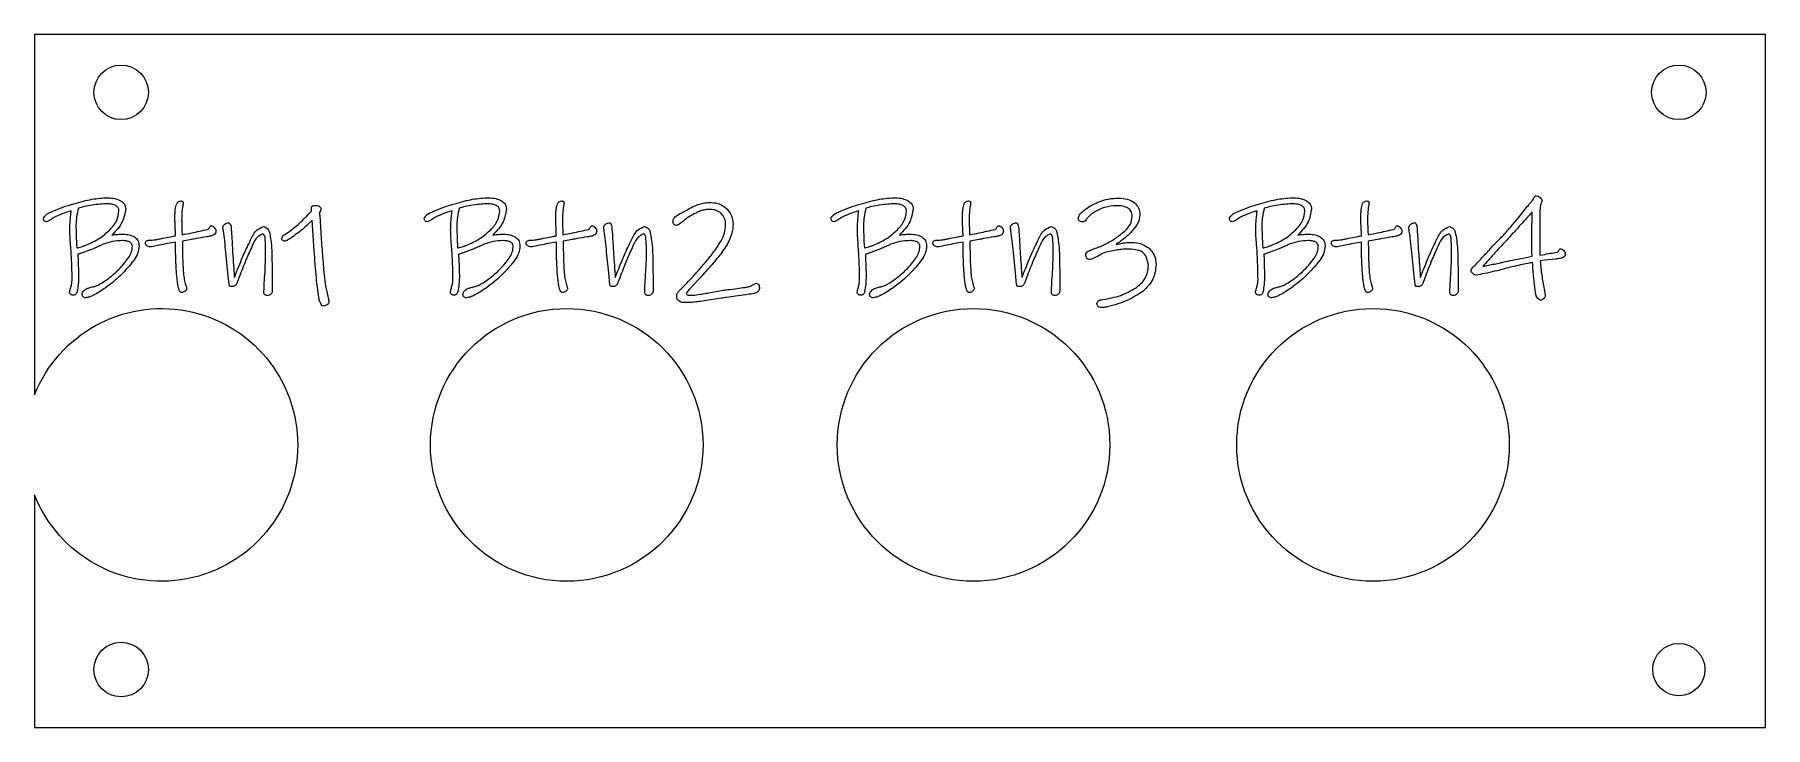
# Model space of a CAD drawing. Header units: millimetres. Extents: x 118.4 to 194.6, y 17.3 to 47.8.
import ezdxf

# ---------------------------------------------------------------- set-up
doc = ezdxf.new("R2010")
doc.units = ezdxf.units.MM
doc.layers.get('0').update_dxf_attribs({"linetype": 'CONTINUOUS'})

msp = doc.modelspace()

# ---------------------------------------------------------------- linework, layer by layer
for p, q in [((130.522, 39.905), (130.61, 39.993)), ((130.61, 39.993), (130.61, 40.156)), ((124.9, 39.125), (124.906, 38.955)), ((130.724, 38.251), (130.636, 39.59)), ((141.666, 39.125), (141.673, 38.955)), ((159.572, 39.125), (159.579, 38.955)), ((177.112, 39.125), (177.118, 38.955)), ((120.019, 38.238), (120, 38.527)), ((125.327, 38.747), (124.919, 38.678)), ((126.925, 37.276), (126.831, 38.181)), ((127.126, 38.206), (127.151, 37.873)), ((136.786, 38.238), (136.767, 38.527)), ((142.094, 38.747), (141.685, 38.678)), ((143.691, 37.276), (143.597, 38.181)), ((143.893, 38.206), (143.918, 37.873)), ((154.692, 38.238), (154.673, 38.527)), ((160, 38.747), (159.591, 38.678)), ((161.597, 37.276), (161.503, 38.181)), ((161.799, 38.206), (161.824, 37.873)), ((166.025, 38.534), (166.05, 38.527)), ((172.232, 38.238), (172.213, 38.527)), ((177.54, 38.747), (177.131, 38.678)), ((179.137, 37.276), (179.043, 38.181)), ((179.338, 38.206), (179.364, 37.873)), ((120.315, 38.093), (120.327, 37.854)), ((137.081, 38.093), (137.094, 37.854)), ((154.987, 38.093), (155, 37.854)), ((172.527, 38.093), (172.54, 37.854)), ((182.169, 37.559), (182.596, 37.653)), ((183.949, 37.93), (184.345, 38.012)), ((184.684, 38.049), (184.81, 38.074)), ((184.892, 37.829), (184.703, 37.804)), ((185.382, 37.886), (184.892, 37.829)), ((126.975, 36.76), (126.925, 37.276)), ((127.409, 37.062), (127.315, 36.81)), ((143.742, 36.76), (143.691, 37.276)), ((144.176, 37.062), (144.081, 36.81)), ((147.616, 36.961), (147.289, 36.603)), ((161.648, 36.76), (161.597, 37.276)), ((162.082, 37.062), (161.987, 36.81)), ((179.188, 36.76), (179.137, 37.276)), ((179.621, 37.062), (179.527, 36.81)), ((148.66, 36.162), (148.163, 36.087)), ((148.176, 36.414), (148.723, 36.508))]:
    msp.add_line(p, q)
msp.add_lwpolyline([(194.613, 17.277), (194.613, 47.759), (118.413, 47.759), (118.413, 31.906, -5.264309), (118.413, 27.506), (118.413, 17.277)], format="xyb", close=True)
for centre, radius in [((122.222, 45.219), 1.2), ((190.803, 45.219), 1.2), ((141.84, 29.706), 6), ((159.75, 29.706), 6), ((177.337, 29.706), 6), ((122.222, 19.819), 1.2), ((190.803, 19.819), 1.15)]:
    msp.add_circle(centre, radius)
for points, knots in [([(120.139, 40.32), (120.279, 40.36), (120.54, 40.435), (120.807, 40.489), (120.931, 40.515)], [0, 0, 0, 0, 0.04367363, 0.08163711, 0.08163711, 0.08163711, 0.08163711]), ([(120.931, 40.515), (121.048, 40.533), (121.283, 40.57), (121.522, 40.575), (121.642, 40.578)], [0, 0, 0, 0, 0.03537876, 0.07141936, 0.07141936, 0.07141936, 0.07141936]), ([(121.642, 40.578), (121.746, 40.574), (121.94, 40.567), (122.116, 40.486), (122.199, 40.449)], [0, 0, 0, 0, 0.03075117, 0.05762943, 0.05762943, 0.05762943, 0.05762943]), ([(122.199, 40.449), (122.264, 40.403), (122.39, 40.313), (122.411, 40.161), (122.422, 40.087)], [0, 0, 0, 0, 0.02280935, 0.04422564, 0.04422564, 0.04422564, 0.04422564]), ([(124.667, 40.313), (124.688, 40.35), (124.729, 40.424), (124.813, 40.434), (124.856, 40.439)], [0, 0, 0, 0, 0.01188747, 0.02394011, 0.02394011, 0.02394011, 0.02394011]), ([(124.856, 40.439), (124.872, 40.439), (124.899, 40.439), (124.922, 40.426), (124.931, 40.42)], [0, 0, 0, 0, 0.00474052, 0.007904721, 0.007904721, 0.007904721, 0.007904721]), ([(124.931, 40.42), (124.937, 40.412), (124.95, 40.391), (124.95, 40.366), (124.95, 40.351)], [0, 0, 0, 0, 0.003024436, 0.007295873, 0.007295873, 0.007295873, 0.007295873]), ([(136.905, 40.32), (137.045, 40.36), (137.307, 40.435), (137.574, 40.489), (137.698, 40.515)], [0, 0, 0, 0, 0.04367363, 0.08163711, 0.08163711, 0.08163711, 0.08163711]), ([(137.698, 40.515), (137.814, 40.533), (138.05, 40.57), (138.288, 40.575), (138.408, 40.578)], [0, 0, 0, 0, 0.03537876, 0.07141936, 0.07141936, 0.07141936, 0.07141936]), ([(138.408, 40.578), (138.512, 40.574), (138.706, 40.567), (138.883, 40.486), (138.965, 40.449)], [0, 0, 0, 0, 0.03075117, 0.05762943, 0.05762943, 0.05762943, 0.05762943]), ([(138.965, 40.449), (139.03, 40.403), (139.156, 40.313), (139.178, 40.161), (139.188, 40.087)], [0, 0, 0, 0, 0.02280935, 0.04422564, 0.04422564, 0.04422564, 0.04422564]), ([(141.434, 40.313), (141.454, 40.35), (141.496, 40.424), (141.58, 40.434), (141.622, 40.439)], [0, 0, 0, 0, 0.01188747, 0.02394011, 0.02394011, 0.02394011, 0.02394011]), ([(141.622, 40.439), (141.638, 40.439), (141.665, 40.439), (141.689, 40.426), (141.698, 40.42)], [0, 0, 0, 0, 0.00474052, 0.007904721, 0.007904721, 0.007904721, 0.007904721]), ([(141.698, 40.42), (141.703, 40.412), (141.716, 40.391), (141.717, 40.366), (141.717, 40.351)], [0, 0, 0, 0, 0.003024436, 0.007295873, 0.007295873, 0.007295873, 0.007295873]), ([(154.811, 40.32), (154.951, 40.36), (155.213, 40.435), (155.48, 40.489), (155.604, 40.515)], [0, 0, 0, 0, 0.04367363, 0.08163711, 0.08163711, 0.08163711, 0.08163711]), ([(155.604, 40.515), (155.72, 40.533), (155.956, 40.57), (156.194, 40.575), (156.314, 40.578)], [0, 0, 0, 0, 0.03537876, 0.07141936, 0.07141936, 0.07141936, 0.07141936]), ([(156.314, 40.578), (156.418, 40.574), (156.612, 40.567), (156.789, 40.486), (156.871, 40.449)], [0, 0, 0, 0, 0.03075117, 0.05762943, 0.05762943, 0.05762943, 0.05762943]), ([(156.871, 40.449), (156.936, 40.403), (157.062, 40.313), (157.084, 40.161), (157.094, 40.087)], [0, 0, 0, 0, 0.02280935, 0.04422564, 0.04422564, 0.04422564, 0.04422564]), ([(159.34, 40.313), (159.36, 40.35), (159.402, 40.424), (159.486, 40.434), (159.528, 40.439)], [0, 0, 0, 0, 0.01188747, 0.02394011, 0.02394011, 0.02394011, 0.02394011]), ([(159.528, 40.439), (159.544, 40.439), (159.571, 40.439), (159.595, 40.426), (159.604, 40.42)], [0, 0, 0, 0, 0.00474052, 0.007904721, 0.007904721, 0.007904721, 0.007904721]), ([(159.604, 40.42), (159.609, 40.412), (159.622, 40.391), (159.623, 40.366), (159.623, 40.351)], [0, 0, 0, 0, 0.003024436, 0.007295873, 0.007295873, 0.007295873, 0.007295873]), ([(164.61, 40.021), (164.704, 40.093), (164.907, 40.247), (165.142, 40.348), (165.267, 40.401)], [0, 0, 0, 0, 0.03544213, 0.076195, 0.076195, 0.076195, 0.076195]), ([(165.267, 40.401), (165.406, 40.449), (165.686, 40.546), (165.982, 40.559), (166.132, 40.565)], [0, 0, 0, 0, 0.04366043, 0.08842294, 0.08842294, 0.08842294, 0.08842294]), ([(166.132, 40.565), (166.268, 40.56), (166.516, 40.552), (166.73, 40.429), (166.827, 40.373)], [0, 0, 0, 0, 0.03998981, 0.07307698, 0.07307698, 0.07307698, 0.07307698]), ([(172.351, 40.32), (172.491, 40.36), (172.753, 40.435), (173.019, 40.489), (173.143, 40.515)], [0, 0, 0, 0, 0.04367363, 0.08163711, 0.08163711, 0.08163711, 0.08163711]), ([(173.143, 40.515), (173.26, 40.533), (173.496, 40.57), (173.734, 40.575), (173.854, 40.578)], [0, 0, 0, 0, 0.03537876, 0.07141936, 0.07141936, 0.07141936, 0.07141936]), ([(173.854, 40.578), (173.958, 40.574), (174.152, 40.567), (174.328, 40.486), (174.411, 40.449)], [0, 0, 0, 0, 0.03075117, 0.05762943, 0.05762943, 0.05762943, 0.05762943]), ([(174.411, 40.449), (174.476, 40.403), (174.602, 40.313), (174.624, 40.161), (174.634, 40.087)], [0, 0, 0, 0, 0.02280935, 0.04422564, 0.04422564, 0.04422564, 0.04422564]), ([(176.879, 40.313), (176.9, 40.35), (176.941, 40.424), (177.026, 40.434), (177.068, 40.439)], [0, 0, 0, 0, 0.01188747, 0.02394011, 0.02394011, 0.02394011, 0.02394011]), ([(177.068, 40.439), (177.084, 40.439), (177.111, 40.439), (177.134, 40.426), (177.143, 40.42)], [0, 0, 0, 0, 0.00474052, 0.007904721, 0.007904721, 0.007904721, 0.007904721]), ([(177.143, 40.42), (177.149, 40.412), (177.162, 40.391), (177.162, 40.366), (177.162, 40.351)], [0, 0, 0, 0, 0.003024436, 0.007295873, 0.007295873, 0.007295873, 0.007295873]), ([(184.282, 40.37), (184.308, 40.4), (184.355, 40.455), (184.392, 40.516), (184.408, 40.543)], [0, 0, 0, 0, 0.01202005, 0.02142023, 0.02142023, 0.02142023, 0.02142023]), ([(184.408, 40.543), (184.418, 40.563), (184.436, 40.597), (184.456, 40.628), (184.464, 40.64)], [0, 0, 0, 0, 0.0068954, 0.01127897, 0.01127897, 0.01127897, 0.01127897]), ([(184.464, 40.64), (184.472, 40.648), (184.49, 40.664), (184.514, 40.665), (184.527, 40.666)], [0, 0, 0, 0, 0.003144619, 0.006970241, 0.006970241, 0.006970241, 0.006970241]), ([(184.527, 40.666), (184.554, 40.661), (184.615, 40.651), (184.664, 40.612), (184.691, 40.59)], [0, 0, 0, 0, 0.00808497, 0.01828937, 0.01828937, 0.01828937, 0.01828937]), ([(184.691, 40.59), (184.716, 40.566), (184.763, 40.523), (184.774, 40.461), (184.779, 40.433)], [0, 0, 0, 0, 0.01014726, 0.01846281, 0.01846281, 0.01846281, 0.01846281]), ([(184.779, 40.433), (184.776, 40.423), (184.768, 40.394), (184.752, 40.368), (184.741, 40.351)], [0, 0, 0, 0, 0.003132841, 0.009043234, 0.009043234, 0.009043234, 0.009043234]), ([(118.799, 39.678), (118.832, 39.727), (118.932, 39.876), (119.104, 39.942), (119.221, 39.986)], [0, 0, 0, 0, 0.01726555, 0.05321722, 0.05321722, 0.05321722, 0.05321722]), ([(118.837, 39.571), (118.826, 39.587), (118.803, 39.619), (118.801, 39.658), (118.799, 39.678)], [0, 0, 0, 0, 0.00563629, 0.01152991, 0.01152991, 0.01152991, 0.01152991]), ([(119.139, 39.628), (119.096, 39.599), (119.03, 39.555), (118.953, 39.535), (118.925, 39.527)], [0, 0, 0, 0, 0.01521181, 0.02376619, 0.02376619, 0.02376619, 0.02376619]), ([(119.415, 39.785), (119.374, 39.765), (119.278, 39.72), (119.189, 39.661), (119.139, 39.628)], [0, 0, 0, 0, 0.01371174, 0.03186172, 0.03186172, 0.03186172, 0.03186172]), ([(119.221, 39.986), (119.366, 40.048), (119.667, 40.175), (119.978, 40.271), (120.139, 40.32)], [0, 0, 0, 0, 0.04747516, 0.09774465, 0.09774465, 0.09774465, 0.09774465]), ([(120.026, 40.012), (119.934, 39.984), (119.727, 39.92), (119.527, 39.834), (119.415, 39.785)], [0, 0, 0, 0, 0.02859086, 0.06511794, 0.06511794, 0.06511794, 0.06511794]), ([(119.963, 39.181), (119.964, 39.25), (119.967, 39.405), (119.981, 39.558), (119.988, 39.644)], [0, 0, 0, 0, 0.02068567, 0.04630558, 0.04630558, 0.04630558, 0.04630558]), ([(119.988, 39.644), (119.995, 39.721), (120.006, 39.844), (120.02, 39.966), (120.026, 40.012)], [0, 0, 0, 0, 0.02329606, 0.03698724, 0.03698724, 0.03698724, 0.03698724]), ([(120.34, 40.125), (120.309, 39.994), (120.253, 39.758), (120.239, 39.516), (120.233, 39.408)], [0, 0, 0, 0, 0.04011776, 0.07261782, 0.07261782, 0.07261782, 0.07261782]), ([(120.944, 40.254), (120.828, 40.235), (120.624, 40.203), (120.426, 40.148), (120.34, 40.125)], [0, 0, 0, 0, 0.03514433, 0.06178228, 0.06178228, 0.06178228, 0.06178228]), ([(121.592, 40.313), (121.494, 40.31), (121.277, 40.302), (121.063, 40.271), (120.944, 40.254)], [0, 0, 0, 0, 0.02912638, 0.06509841, 0.06509841, 0.06509841, 0.06509841]), ([(121.982, 40.235), (121.926, 40.258), (121.801, 40.309), (121.666, 40.312), (121.592, 40.313)], [0, 0, 0, 0, 0.01797565, 0.04007581, 0.04007581, 0.04007581, 0.04007581]), ([(121.73, 39.175), (121.845, 39.304), (122.059, 39.543), (122.105, 39.859), (122.126, 40.005)], [0, 0, 0, 0, 0.05054022, 0.09382722, 0.09382722, 0.09382722, 0.09382722]), ([(122.422, 40.087), (122.387, 39.892), (122.307, 39.45), (121.993, 39.124), (121.818, 38.942)], [0, 0, 0, 0, 0.058278, 0.1320005, 0.1320005, 0.1320005, 0.1320005]), ([(122.126, 40.005), (122.12, 40.053), (122.106, 40.151), (122.024, 40.206), (121.982, 40.235)], [0, 0, 0, 0, 0.01376953, 0.02830251, 0.02830251, 0.02830251, 0.02830251]), ([(124.592, 39.691), (124.592, 39.763), (124.592, 39.89), (124.603, 40.017), (124.607, 40.071)], [0, 0, 0, 0, 0.02178025, 0.03809651, 0.03809651, 0.03809651, 0.03809651]), ([(124.604, 39.251), (124.601, 39.335), (124.594, 39.482), (124.592, 39.629), (124.592, 39.691)], [0, 0, 0, 0, 0.02548915, 0.04404528, 0.04404528, 0.04404528, 0.04404528]), ([(124.607, 40.071), (124.613, 40.114), (124.625, 40.197), (124.653, 40.276), (124.667, 40.313)], [0, 0, 0, 0, 0.01301572, 0.02499896, 0.02499896, 0.02499896, 0.02499896]), ([(124.919, 40.131), (124.91, 40.06), (124.889, 39.9), (124.888, 39.738), (124.887, 39.647)], [0, 0, 0, 0, 0.02135703, 0.04856966, 0.04856966, 0.04856966, 0.04856966]), ([(124.887, 39.647), (124.888, 39.564), (124.889, 39.39), (124.896, 39.216), (124.9, 39.125)], [0, 0, 0, 0, 0.02468756, 0.05221944, 0.05221944, 0.05221944, 0.05221944]), ([(124.95, 40.351), (124.948, 40.326), (124.941, 40.253), (124.927, 40.18), (124.919, 40.131)], [0, 0, 0, 0, 0.00743163, 0.02224324, 0.02224324, 0.02224324, 0.02224324]), ([(130.01, 39.408), (130.096, 39.487), (130.27, 39.649), (130.437, 39.819), (130.522, 39.905)], [0, 0, 0, 0, 0.03509331, 0.07139367, 0.07139367, 0.07139367, 0.07139367]), ([(130.61, 40.156), (130.61, 40.169), (130.61, 40.19), (130.624, 40.206), (130.629, 40.213)], [0, 0, 0, 0, 0.003646998, 0.006133085, 0.006133085, 0.006133085, 0.006133085]), ([(130.629, 40.213), (130.633, 40.216), (130.64, 40.223), (130.65, 40.225), (130.654, 40.225)], [0, 0, 0, 0, 0.001572353, 0.002868847, 0.002868847, 0.002868847, 0.002868847]), ([(130.654, 40.225), (130.668, 40.231), (130.696, 40.242), (130.727, 40.244), (130.743, 40.244)], [0, 0, 0, 0, 0.004326143, 0.009066544, 0.009066544, 0.009066544, 0.009066544]), ([(130.743, 40.244), (130.781, 40.243), (130.85, 40.242), (130.915, 40.217), (130.944, 40.206)], [0, 0, 0, 0, 0.01136007, 0.02060878, 0.02060878, 0.02060878, 0.02060878]), ([(130.944, 40.206), (130.966, 40.193), (131.008, 40.166), (131.016, 40.117), (131.019, 40.093)], [0, 0, 0, 0, 0.00736809, 0.01423613, 0.01423613, 0.01423613, 0.01423613]), ([(131.019, 40.093), (131.015, 40.065), (131.004, 40.001), (130.966, 39.947), (130.944, 39.917)], [0, 0, 0, 0, 0.00839098, 0.01939276, 0.01939276, 0.01939276, 0.01939276]), ([(130.944, 39.917), (130.953, 39.867), (130.972, 39.767), (130.978, 39.666), (130.982, 39.615)], [0, 0, 0, 0, 0.01530254, 0.0304492, 0.0304492, 0.0304492, 0.0304492]), ([(135.566, 39.678), (135.598, 39.727), (135.699, 39.876), (135.871, 39.942), (135.987, 39.986)], [0, 0, 0, 0, 0.01726555, 0.05321722, 0.05321722, 0.05321722, 0.05321722]), ([(135.603, 39.571), (135.592, 39.587), (135.57, 39.619), (135.567, 39.658), (135.566, 39.678)], [0, 0, 0, 0, 0.00563629, 0.01152991, 0.01152991, 0.01152991, 0.01152991]), ([(135.905, 39.628), (135.863, 39.599), (135.796, 39.555), (135.719, 39.535), (135.691, 39.527)], [0, 0, 0, 0, 0.01521181, 0.02376619, 0.02376619, 0.02376619, 0.02376619]), ([(136.182, 39.785), (136.141, 39.765), (136.045, 39.72), (135.956, 39.661), (135.905, 39.628)], [0, 0, 0, 0, 0.01371174, 0.03186172, 0.03186172, 0.03186172, 0.03186172]), ([(135.987, 39.986), (136.133, 40.048), (136.433, 40.175), (136.745, 40.271), (136.905, 40.32)], [0, 0, 0, 0, 0.04747516, 0.09774465, 0.09774465, 0.09774465, 0.09774465]), ([(136.792, 40.012), (136.701, 39.984), (136.493, 39.92), (136.294, 39.834), (136.182, 39.785)], [0, 0, 0, 0, 0.02859086, 0.06511794, 0.06511794, 0.06511794, 0.06511794]), ([(136.729, 39.181), (136.731, 39.25), (136.734, 39.405), (136.747, 39.558), (136.754, 39.644)], [0, 0, 0, 0, 0.02068567, 0.04630558, 0.04630558, 0.04630558, 0.04630558]), ([(136.754, 39.644), (136.761, 39.721), (136.772, 39.844), (136.787, 39.966), (136.792, 40.012)], [0, 0, 0, 0, 0.02329606, 0.03698724, 0.03698724, 0.03698724, 0.03698724]), ([(137.107, 40.125), (137.075, 39.994), (137.019, 39.758), (137.006, 39.516), (137, 39.408)], [0, 0, 0, 0, 0.04011776, 0.07261782, 0.07261782, 0.07261782, 0.07261782]), ([(137.71, 40.254), (137.594, 40.235), (137.391, 40.203), (137.192, 40.148), (137.107, 40.125)], [0, 0, 0, 0, 0.03514433, 0.06178228, 0.06178228, 0.06178228, 0.06178228]), ([(138.358, 40.313), (138.261, 40.31), (138.044, 40.302), (137.829, 40.271), (137.71, 40.254)], [0, 0, 0, 0, 0.02912638, 0.06509841, 0.06509841, 0.06509841, 0.06509841]), ([(138.748, 40.235), (138.692, 40.258), (138.567, 40.309), (138.433, 40.312), (138.358, 40.313)], [0, 0, 0, 0, 0.01797565, 0.04007581, 0.04007581, 0.04007581, 0.04007581]), ([(138.496, 39.175), (138.612, 39.304), (138.826, 39.543), (138.872, 39.859), (138.893, 40.005)], [0, 0, 0, 0, 0.05054022, 0.09382722, 0.09382722, 0.09382722, 0.09382722]), ([(139.188, 40.087), (139.153, 39.892), (139.074, 39.45), (138.76, 39.124), (138.585, 38.942)], [0, 0, 0, 0, 0.058278, 0.1320005, 0.1320005, 0.1320005, 0.1320005]), ([(138.893, 40.005), (138.886, 40.053), (138.872, 40.151), (138.79, 40.206), (138.748, 40.235)], [0, 0, 0, 0, 0.01376953, 0.02830251, 0.02830251, 0.02830251, 0.02830251]), ([(141.358, 39.691), (141.358, 39.763), (141.359, 39.89), (141.369, 40.017), (141.374, 40.071)], [0, 0, 0, 0, 0.02178025, 0.03809651, 0.03809651, 0.03809651, 0.03809651]), ([(141.371, 39.251), (141.367, 39.335), (141.361, 39.482), (141.359, 39.629), (141.358, 39.691)], [0, 0, 0, 0, 0.02548915, 0.04404528, 0.04404528, 0.04404528, 0.04404528]), ([(141.374, 40.071), (141.38, 40.114), (141.392, 40.197), (141.42, 40.276), (141.434, 40.313)], [0, 0, 0, 0, 0.01301572, 0.02499896, 0.02499896, 0.02499896, 0.02499896]), ([(141.685, 40.131), (141.676, 40.06), (141.655, 39.9), (141.654, 39.738), (141.654, 39.647)], [0, 0, 0, 0, 0.02135703, 0.04856966, 0.04856966, 0.04856966, 0.04856966]), ([(141.654, 39.647), (141.654, 39.564), (141.656, 39.39), (141.663, 39.216), (141.666, 39.125)], [0, 0, 0, 0, 0.02468756, 0.05221944, 0.05221944, 0.05221944, 0.05221944]), ([(141.717, 40.351), (141.714, 40.326), (141.707, 40.253), (141.694, 40.18), (141.685, 40.131)], [0, 0, 0, 0, 0.00743163, 0.02224324, 0.02224324, 0.02224324, 0.02224324]), ([(146.515, 39.534), (146.524, 39.582), (146.544, 39.689), (146.631, 39.755), (146.679, 39.791)], [0, 0, 0, 0, 0.01427703, 0.03151033, 0.03151033, 0.03151033, 0.03151033]), ([(146.679, 39.791), (146.708, 39.809), (146.797, 39.863), (146.888, 39.914), (146.949, 39.949)], [0, 0, 0, 0, 0.01008498, 0.03128403, 0.03128403, 0.03128403, 0.03128403]), ([(146.949, 39.949), (146.991, 39.97), (147.066, 40.007), (147.138, 40.049), (147.169, 40.068)], [0, 0, 0, 0, 0.01399469, 0.02505244, 0.02505244, 0.02505244, 0.02505244]), ([(147.081, 39.644), (147.057, 39.624), (147.02, 39.593), (146.982, 39.563), (146.968, 39.552)], [0, 0, 0, 0, 0.00933151, 0.01453752, 0.01453752, 0.01453752, 0.01453752]), ([(147.245, 39.754), (147.218, 39.739), (147.161, 39.707), (147.109, 39.666), (147.081, 39.644)], [0, 0, 0, 0, 0.00912794, 0.01974114, 0.01974114, 0.01974114, 0.01974114]), ([(147.169, 40.068), (147.259, 40.117), (147.422, 40.207), (147.597, 40.272), (147.676, 40.301)], [0, 0, 0, 0, 0.03051983, 0.05579044, 0.05579044, 0.05579044, 0.05579044]), ([(147.735, 40.002), (147.665, 39.972), (147.496, 39.899), (147.337, 39.807), (147.245, 39.754)], [0, 0, 0, 0, 0.02311706, 0.0550281, 0.0550281, 0.0550281, 0.0550281]), ([(147.676, 40.301), (147.755, 40.321), (147.925, 40.364), (148.101, 40.368), (148.195, 40.37)], [0, 0, 0, 0, 0.02437931, 0.05249859, 0.05249859, 0.05249859, 0.05249859]), ([(148.144, 40.068), (148.071, 40.066), (147.932, 40.062), (147.798, 40.021), (147.735, 40.002)], [0, 0, 0, 0, 0.02191762, 0.04157683, 0.04157683, 0.04157683, 0.04157683]), ([(148.644, 39.889), (148.573, 39.941), (148.425, 40.051), (148.241, 40.062), (148.144, 40.068)], [0, 0, 0, 0, 0.02586018, 0.05412644, 0.05412644, 0.05412644, 0.05412644]), ([(148.195, 40.37), (148.331, 40.361), (148.593, 40.342), (148.797, 40.178), (148.896, 40.1)], [0, 0, 0, 0, 0.03980798, 0.07676709, 0.07676709, 0.07676709, 0.07676709]), ([(148.836, 39.383), (148.83, 39.483), (148.819, 39.673), (148.7, 39.82), (148.644, 39.889)], [0, 0, 0, 0, 0.02940316, 0.05537196, 0.05537196, 0.05537196, 0.05537196]), ([(148.896, 40.1), (148.974, 40.002), (149.134, 39.801), (149.153, 39.545), (149.163, 39.414)], [0, 0, 0, 0, 0.03663261, 0.07511039, 0.07511039, 0.07511039, 0.07511039]), ([(153.472, 39.678), (153.504, 39.727), (153.605, 39.876), (153.777, 39.942), (153.893, 39.986)], [0, 0, 0, 0, 0.01726555, 0.05321722, 0.05321722, 0.05321722, 0.05321722]), ([(153.509, 39.571), (153.498, 39.587), (153.476, 39.619), (153.473, 39.658), (153.472, 39.678)], [0, 0, 0, 0, 0.00563629, 0.01152991, 0.01152991, 0.01152991, 0.01152991]), ([(153.811, 39.628), (153.769, 39.599), (153.702, 39.555), (153.625, 39.535), (153.597, 39.527)], [0, 0, 0, 0, 0.01521181, 0.02376619, 0.02376619, 0.02376619, 0.02376619]), ([(154.088, 39.785), (154.047, 39.765), (153.951, 39.72), (153.862, 39.661), (153.811, 39.628)], [0, 0, 0, 0, 0.01371174, 0.03186172, 0.03186172, 0.03186172, 0.03186172]), ([(153.893, 39.986), (154.039, 40.048), (154.339, 40.175), (154.651, 40.271), (154.811, 40.32)], [0, 0, 0, 0, 0.04747516, 0.09774465, 0.09774465, 0.09774465, 0.09774465]), ([(154.698, 40.012), (154.607, 39.984), (154.399, 39.92), (154.2, 39.834), (154.088, 39.785)], [0, 0, 0, 0, 0.02859086, 0.06511794, 0.06511794, 0.06511794, 0.06511794]), ([(154.635, 39.181), (154.637, 39.25), (154.64, 39.405), (154.653, 39.558), (154.66, 39.644)], [0, 0, 0, 0, 0.02068567, 0.04630558, 0.04630558, 0.04630558, 0.04630558]), ([(154.66, 39.644), (154.667, 39.721), (154.678, 39.844), (154.693, 39.966), (154.698, 40.012)], [0, 0, 0, 0, 0.02329606, 0.03698724, 0.03698724, 0.03698724, 0.03698724]), ([(155.013, 40.125), (154.981, 39.994), (154.925, 39.758), (154.912, 39.516), (154.906, 39.408)], [0, 0, 0, 0, 0.04011776, 0.07261782, 0.07261782, 0.07261782, 0.07261782]), ([(155.616, 40.254), (155.5, 40.235), (155.297, 40.203), (155.098, 40.148), (155.013, 40.125)], [0, 0, 0, 0, 0.03514433, 0.06178228, 0.06178228, 0.06178228, 0.06178228]), ([(156.264, 40.313), (156.167, 40.31), (155.95, 40.302), (155.735, 40.271), (155.616, 40.254)], [0, 0, 0, 0, 0.02912638, 0.06509841, 0.06509841, 0.06509841, 0.06509841]), ([(156.654, 40.235), (156.598, 40.258), (156.473, 40.309), (156.339, 40.312), (156.264, 40.313)], [0, 0, 0, 0, 0.01797565, 0.04007581, 0.04007581, 0.04007581, 0.04007581]), ([(156.402, 39.175), (156.518, 39.304), (156.732, 39.543), (156.778, 39.859), (156.799, 40.005)], [0, 0, 0, 0, 0.05054022, 0.09382722, 0.09382722, 0.09382722, 0.09382722]), ([(157.094, 40.087), (157.059, 39.892), (156.98, 39.45), (156.666, 39.124), (156.491, 38.942)], [0, 0, 0, 0, 0.058278, 0.1320005, 0.1320005, 0.1320005, 0.1320005]), ([(156.799, 40.005), (156.792, 40.053), (156.778, 40.151), (156.696, 40.206), (156.654, 40.235)], [0, 0, 0, 0, 0.01376953, 0.02830251, 0.02830251, 0.02830251, 0.02830251]), ([(159.264, 39.691), (159.264, 39.763), (159.265, 39.89), (159.275, 40.017), (159.28, 40.071)], [0, 0, 0, 0, 0.02178025, 0.03809651, 0.03809651, 0.03809651, 0.03809651]), ([(159.277, 39.251), (159.273, 39.335), (159.267, 39.482), (159.265, 39.629), (159.264, 39.691)], [0, 0, 0, 0, 0.02548915, 0.04404528, 0.04404528, 0.04404528, 0.04404528]), ([(159.28, 40.071), (159.286, 40.114), (159.298, 40.197), (159.326, 40.276), (159.34, 40.313)], [0, 0, 0, 0, 0.01301572, 0.02499896, 0.02499896, 0.02499896, 0.02499896]), ([(159.591, 40.131), (159.582, 40.06), (159.561, 39.9), (159.56, 39.738), (159.56, 39.647)], [0, 0, 0, 0, 0.02135703, 0.04856966, 0.04856966, 0.04856966, 0.04856966]), ([(159.56, 39.647), (159.56, 39.564), (159.562, 39.39), (159.569, 39.216), (159.572, 39.125)], [0, 0, 0, 0, 0.02468756, 0.05221944, 0.05221944, 0.05221944, 0.05221944]), ([(159.623, 40.351), (159.62, 40.326), (159.613, 40.253), (159.6, 40.18), (159.591, 40.131)], [0, 0, 0, 0, 0.00743163, 0.02224324, 0.02224324, 0.02224324, 0.02224324]), ([(164.358, 39.691), (164.377, 39.739), (164.427, 39.872), (164.539, 39.963), (164.61, 40.021)], [0, 0, 0, 0, 0.01527036, 0.04212096, 0.04212096, 0.04212096, 0.04212096]), ([(164.553, 39.521), (164.497, 39.526), (164.389, 39.537), (164.368, 39.641), (164.358, 39.691)], [0, 0, 0, 0, 0.01522636, 0.02886307, 0.02886307, 0.02886307, 0.02886307]), ([(164.83, 39.763), (164.803, 39.734), (164.755, 39.685), (164.719, 39.627), (164.704, 39.603)], [0, 0, 0, 0, 0.01186273, 0.02043191, 0.02043191, 0.02043191, 0.02043191]), ([(165.057, 39.942), (165.015, 39.915), (164.934, 39.862), (164.864, 39.795), (164.83, 39.763)], [0, 0, 0, 0, 0.01496127, 0.02893314, 0.02893314, 0.02893314, 0.02893314]), ([(166.031, 40.232), (165.862, 40.219), (165.516, 40.192), (165.212, 40.027), (165.057, 39.942)], [0, 0, 0, 0, 0.0503648, 0.1027148, 0.1027148, 0.1027148, 0.1027148]), ([(166.55, 40.128), (166.477, 40.158), (166.311, 40.226), (166.132, 40.23), (166.031, 40.232)], [0, 0, 0, 0, 0.02357056, 0.05332219, 0.05332219, 0.05332219, 0.05332219]), ([(166.409, 39.118), (166.504, 39.215), (166.679, 39.391), (166.718, 39.636), (166.736, 39.747)], [0, 0, 0, 0, 0.03938741, 0.07248852, 0.07248852, 0.07248852, 0.07248852]), ([(166.736, 39.747), (166.731, 39.831), (166.722, 39.985), (166.604, 40.083), (166.55, 40.128)], [0, 0, 0, 0, 0.02380532, 0.04404774, 0.04404774, 0.04404774, 0.04404774]), ([(167.075, 39.81), (167.056, 39.699), (167.013, 39.447), (166.846, 39.251), (166.752, 39.14)], [0, 0, 0, 0, 0.033158, 0.07562031, 0.07562031, 0.07562031, 0.07562031]), ([(166.827, 40.373), (166.899, 40.299), (167.052, 40.143), (167.067, 39.925), (167.075, 39.81)], [0, 0, 0, 0, 0.03011835, 0.06333001, 0.06333001, 0.06333001, 0.06333001]), ([(171.011, 39.678), (171.044, 39.727), (171.145, 39.876), (171.317, 39.942), (171.433, 39.986)], [0, 0, 0, 0, 0.01726555, 0.05321722, 0.05321722, 0.05321722, 0.05321722]), ([(171.049, 39.571), (171.038, 39.587), (171.016, 39.619), (171.013, 39.658), (171.011, 39.678)], [0, 0, 0, 0, 0.00563629, 0.01152991, 0.01152991, 0.01152991, 0.01152991]), ([(171.351, 39.628), (171.308, 39.599), (171.242, 39.555), (171.165, 39.535), (171.137, 39.527)], [0, 0, 0, 0, 0.01521181, 0.02376619, 0.02376619, 0.02376619, 0.02376619]), ([(171.628, 39.785), (171.586, 39.765), (171.49, 39.72), (171.402, 39.661), (171.351, 39.628)], [0, 0, 0, 0, 0.01371174, 0.03186172, 0.03186172, 0.03186172, 0.03186172]), ([(171.433, 39.986), (171.579, 40.048), (171.879, 40.175), (172.191, 40.271), (172.351, 40.32)], [0, 0, 0, 0, 0.04747516, 0.09774465, 0.09774465, 0.09774465, 0.09774465]), ([(172.238, 40.012), (172.147, 39.984), (171.939, 39.92), (171.74, 39.834), (171.628, 39.785)], [0, 0, 0, 0, 0.02859086, 0.06511794, 0.06511794, 0.06511794, 0.06511794]), ([(172.175, 39.181), (172.176, 39.25), (172.18, 39.405), (172.193, 39.558), (172.2, 39.644)], [0, 0, 0, 0, 0.02068567, 0.04630558, 0.04630558, 0.04630558, 0.04630558]), ([(172.2, 39.644), (172.207, 39.721), (172.218, 39.844), (172.232, 39.966), (172.238, 40.012)], [0, 0, 0, 0, 0.02329606, 0.03698724, 0.03698724, 0.03698724, 0.03698724]), ([(172.552, 40.125), (172.521, 39.994), (172.465, 39.758), (172.451, 39.516), (172.445, 39.408)], [0, 0, 0, 0, 0.04011776, 0.07261782, 0.07261782, 0.07261782, 0.07261782]), ([(173.156, 40.254), (173.04, 40.235), (172.837, 40.203), (172.638, 40.148), (172.552, 40.125)], [0, 0, 0, 0, 0.03514433, 0.06178228, 0.06178228, 0.06178228, 0.06178228]), ([(173.804, 40.313), (173.707, 40.31), (173.49, 40.302), (173.275, 40.271), (173.156, 40.254)], [0, 0, 0, 0, 0.02912638, 0.06509841, 0.06509841, 0.06509841, 0.06509841]), ([(174.194, 40.235), (174.138, 40.258), (174.013, 40.309), (173.878, 40.312), (173.804, 40.313)], [0, 0, 0, 0, 0.01797565, 0.04007581, 0.04007581, 0.04007581, 0.04007581]), ([(173.942, 39.175), (174.058, 39.304), (174.272, 39.543), (174.317, 39.859), (174.338, 40.005)], [0, 0, 0, 0, 0.05054022, 0.09382722, 0.09382722, 0.09382722, 0.09382722]), ([(174.634, 40.087), (174.599, 39.892), (174.52, 39.45), (174.206, 39.124), (174.03, 38.942)], [0, 0, 0, 0, 0.058278, 0.1320005, 0.1320005, 0.1320005, 0.1320005]), ([(174.338, 40.005), (174.332, 40.053), (174.318, 40.151), (174.236, 40.206), (174.194, 40.235)], [0, 0, 0, 0, 0.01376953, 0.02830251, 0.02830251, 0.02830251, 0.02830251]), ([(176.804, 39.691), (176.804, 39.763), (176.804, 39.89), (176.815, 40.017), (176.82, 40.071)], [0, 0, 0, 0, 0.02178025, 0.03809651, 0.03809651, 0.03809651, 0.03809651]), ([(176.816, 39.251), (176.813, 39.335), (176.807, 39.482), (176.805, 39.629), (176.804, 39.691)], [0, 0, 0, 0, 0.02548915, 0.04404528, 0.04404528, 0.04404528, 0.04404528]), ([(176.82, 40.071), (176.826, 40.114), (176.837, 40.197), (176.866, 40.276), (176.879, 40.313)], [0, 0, 0, 0, 0.01301572, 0.02499896, 0.02499896, 0.02499896, 0.02499896]), ([(177.131, 40.131), (177.122, 40.06), (177.101, 39.9), (177.1, 39.738), (177.099, 39.647)], [0, 0, 0, 0, 0.02135703, 0.04856966, 0.04856966, 0.04856966, 0.04856966]), ([(177.099, 39.647), (177.1, 39.564), (177.101, 39.39), (177.108, 39.216), (177.112, 39.125)], [0, 0, 0, 0, 0.02468756, 0.05221944, 0.05221944, 0.05221944, 0.05221944]), ([(177.162, 40.351), (177.16, 40.326), (177.153, 40.253), (177.14, 40.18), (177.131, 40.131)], [0, 0, 0, 0, 0.00743163, 0.02224324, 0.02224324, 0.02224324, 0.02224324]), ([(182.986, 38.842), (183.126, 38.993), (183.477, 39.372), (183.799, 39.775), (183.993, 40.018)], [0, 0, 0, 0, 0.0617781, 0.1548281, 0.1548281, 0.1548281, 0.1548281]), ([(184.351, 39.961), (184.295, 39.899), (184.147, 39.735), (184, 39.57), (183.908, 39.468)], [0, 0, 0, 0, 0.02505108, 0.06635885, 0.06635885, 0.06635885, 0.06635885]), ([(183.993, 40.018), (184.054, 40.095), (184.148, 40.214), (184.247, 40.329), (184.282, 40.37)], [0, 0, 0, 0, 0.02951618, 0.04558166, 0.04558166, 0.04558166, 0.04558166]), ([(184.335, 39.32), (184.338, 39.458), (184.341, 39.672), (184.349, 39.886), (184.351, 39.961)], [0, 0, 0, 0, 0.04151843, 0.06417099, 0.06417099, 0.06417099, 0.06417099]), ([(184.691, 40.144), (184.687, 39.965), (184.676, 39.391), (184.677, 38.817), (184.678, 38.42)], [0, 0, 0, 0, 0.0534674, 0.1723358, 0.1723358, 0.1723358, 0.1723358]), ([(184.741, 40.351), (184.728, 40.32), (184.7, 40.253), (184.694, 40.181), (184.691, 40.144)], [0, 0, 0, 0, 0.01019595, 0.02146963, 0.02146963, 0.02146963, 0.02146963]), ([(118.925, 39.527), (118.908, 39.529), (118.874, 39.534), (118.85, 39.558), (118.837, 39.571)], [0, 0, 0, 0, 0.00484369, 0.01009865, 0.01009865, 0.01009865, 0.01009865]), ([(120, 38.527), (119.989, 38.651), (119.97, 38.869), (119.965, 39.087), (119.963, 39.181)], [0, 0, 0, 0, 0.03721471, 0.06553229, 0.06553229, 0.06553229, 0.06553229]), ([(120.233, 39.408), (120.235, 39.254), (120.24, 38.91), (120.26, 38.566), (120.271, 38.376)], [0, 0, 0, 0, 0.046236, 0.1032246, 0.1032246, 0.1032246, 0.1032246]), ([(120.736, 38.521), (120.924, 38.609), (121.288, 38.778), (121.586, 39.046), (121.73, 39.175)], [0, 0, 0, 0, 0.0618946, 0.1195542, 0.1195542, 0.1195542, 0.1195542]), ([(121.818, 38.942), (121.904, 38.953), (122.067, 38.974), (122.231, 38.978), (122.309, 38.98)], [0, 0, 0, 0, 0.02594101, 0.04923055, 0.04923055, 0.04923055, 0.04923055]), ([(122.309, 38.98), (122.4, 38.976), (122.573, 38.969), (122.731, 38.895), (122.805, 38.861)], [0, 0, 0, 0, 0.02705222, 0.05154928, 0.05154928, 0.05154928, 0.05154928]), ([(124.044, 38.798), (124.162, 38.821), (124.353, 38.858), (124.544, 38.892), (124.617, 38.905)], [0, 0, 0, 0, 0.03601758, 0.05822361, 0.05822361, 0.05822361, 0.05822361]), ([(124.617, 38.905), (124.616, 38.955), (124.614, 39.071), (124.608, 39.186), (124.604, 39.251)], [0, 0, 0, 0, 0.01525485, 0.03461747, 0.03461747, 0.03461747, 0.03461747]), ([(124.906, 38.955), (125.047, 38.981), (125.422, 39.05), (125.793, 39.135), (126.026, 39.188)], [0, 0, 0, 0, 0.0428945, 0.1143525, 0.1143525, 0.1143525, 0.1143525]), ([(126.305, 38.949), (126.263, 38.93), (126.158, 38.884), (126.044, 38.869), (125.975, 38.861)], [0, 0, 0, 0, 0.01376685, 0.03432065, 0.03432065, 0.03432065, 0.03432065]), ([(126.026, 39.188), (126.042, 39.196), (126.081, 39.215), (126.1, 39.254), (126.11, 39.276)], [0, 0, 0, 0, 0.00543365, 0.01254266, 0.01254266, 0.01254266, 0.01254266]), ([(126.11, 39.276), (126.12, 39.297), (126.135, 39.332), (126.17, 39.346), (126.183, 39.351)], [0, 0, 0, 0, 0.00667498, 0.01082379, 0.01082379, 0.01082379, 0.01082379]), ([(126.183, 39.351), (126.207, 39.347), (126.263, 39.336), (126.302, 39.295), (126.324, 39.273)], [0, 0, 0, 0, 0.00726767, 0.0165384, 0.0165384, 0.0165384, 0.0165384]), ([(126.397, 39.112), (126.393, 39.079), (126.385, 39.011), (126.332, 38.97), (126.305, 38.949)], [0, 0, 0, 0, 0.00970553, 0.01943392, 0.01943392, 0.01943392, 0.01943392]), ([(126.324, 39.273), (126.345, 39.247), (126.385, 39.2), (126.393, 39.14), (126.397, 39.112)], [0, 0, 0, 0, 0.00961629, 0.01791321, 0.01791321, 0.01791321, 0.01791321]), ([(126.705, 39.269), (126.708, 39.3), (126.716, 39.361), (126.763, 39.402), (126.787, 39.423)], [0, 0, 0, 0, 0.00880959, 0.01799558, 0.01799558, 0.01799558, 0.01799558]), ([(126.724, 39.125), (126.718, 39.152), (126.709, 39.2), (126.706, 39.249), (126.705, 39.269)], [0, 0, 0, 0, 0.00845262, 0.01460283, 0.01460283, 0.01460283, 0.01460283]), ([(126.831, 38.181), (126.816, 38.35), (126.789, 38.666), (126.744, 38.979), (126.724, 39.125)], [0, 0, 0, 0, 0.05086302, 0.09495917, 0.09495917, 0.09495917, 0.09495917]), ([(126.787, 39.423), (126.815, 39.441), (126.873, 39.476), (126.941, 39.481), (126.975, 39.483)], [0, 0, 0, 0, 0.00987974, 0.02005287, 0.02005287, 0.02005287, 0.02005287]), ([(126.975, 39.483), (126.995, 39.459), (127.064, 39.374), (127.066, 39.262), (127.066, 39.181)], [0, 0, 0, 0, 0.00929439, 0.03223541, 0.03223541, 0.03223541, 0.03223541]), ([(127.066, 39.181), (127.077, 39.05), (127.102, 38.725), (127.117, 38.4), (127.126, 38.206)], [0, 0, 0, 0, 0.03957248, 0.0976723, 0.0976723, 0.0976723, 0.0976723]), ([(127.922, 38.725), (128.001, 38.893), (128.128, 39.161), (128.397, 39.272), (128.497, 39.313)], [0, 0, 0, 0, 0.05296258, 0.08478521, 0.08478521, 0.08478521, 0.08478521]), ([(128.46, 38.993), (128.38, 38.954), (128.156, 38.845), (128.056, 38.611), (127.991, 38.461)], [0, 0, 0, 0, 0.02604868, 0.07280859, 0.07280859, 0.07280859, 0.07280859]), ([(128.563, 38.757), (128.562, 38.822), (128.56, 38.92), (128.484, 38.975), (128.46, 38.993)], [0, 0, 0, 0, 0.01807047, 0.02698226, 0.02698226, 0.02698226, 0.02698226]), ([(128.497, 39.313), (128.558, 39.292), (128.709, 39.239), (128.744, 39.078), (128.765, 38.983)], [0, 0, 0, 0, 0.0183878, 0.0452081, 0.0452081, 0.0452081, 0.0452081]), ([(128.765, 38.983), (128.787, 38.858), (128.836, 38.578), (128.849, 38.294), (128.856, 38.137)], [0, 0, 0, 0, 0.03811605, 0.08516058, 0.08516058, 0.08516058, 0.08516058]), ([(129.29, 38.791), (129.3, 38.821), (129.324, 38.897), (129.393, 38.941), (129.434, 38.968)], [0, 0, 0, 0, 0.00922862, 0.02340143, 0.02340143, 0.02340143, 0.02340143]), ([(129.434, 38.968), (129.537, 39.037), (129.738, 39.172), (129.921, 39.33), (130.01, 39.408)], [0, 0, 0, 0, 0.0371875, 0.07251843, 0.07251843, 0.07251843, 0.07251843]), ([(130.636, 39.59), (130.473, 39.435), (130.157, 39.132), (129.798, 38.882), (129.623, 38.76)], [0, 0, 0, 0, 0.0673414, 0.1311184, 0.1311184, 0.1311184, 0.1311184]), ([(130.982, 39.615), (130.991, 39.434), (131.016, 38.957), (131.053, 38.48), (131.076, 38.184)], [0, 0, 0, 0, 0.054406, 0.1433976, 0.1433976, 0.1433976, 0.1433976]), ([(135.691, 39.527), (135.675, 39.529), (135.641, 39.534), (135.616, 39.558), (135.603, 39.571)], [0, 0, 0, 0, 0.00484369, 0.01009865, 0.01009865, 0.01009865, 0.01009865]), ([(136.767, 38.527), (136.756, 38.651), (136.737, 38.869), (136.731, 39.087), (136.729, 39.181)], [0, 0, 0, 0, 0.03721471, 0.06553229, 0.06553229, 0.06553229, 0.06553229]), ([(137, 39.408), (137.002, 39.254), (137.007, 38.91), (137.026, 38.566), (137.037, 38.376)], [0, 0, 0, 0, 0.046236, 0.1032246, 0.1032246, 0.1032246, 0.1032246]), ([(137.503, 38.521), (137.691, 38.609), (138.055, 38.778), (138.353, 39.046), (138.496, 39.175)], [0, 0, 0, 0, 0.0618946, 0.1195542, 0.1195542, 0.1195542, 0.1195542]), ([(138.585, 38.942), (138.67, 38.953), (138.833, 38.974), (138.997, 38.978), (139.075, 38.98)], [0, 0, 0, 0, 0.02594101, 0.04923055, 0.04923055, 0.04923055, 0.04923055]), ([(139.075, 38.98), (139.166, 38.976), (139.34, 38.969), (139.497, 38.895), (139.572, 38.861)], [0, 0, 0, 0, 0.02705222, 0.05154928, 0.05154928, 0.05154928, 0.05154928]), ([(140.811, 38.798), (140.929, 38.821), (141.119, 38.858), (141.31, 38.892), (141.383, 38.905)], [0, 0, 0, 0, 0.03601758, 0.05822361, 0.05822361, 0.05822361, 0.05822361]), ([(141.383, 38.905), (141.383, 38.955), (141.381, 39.071), (141.374, 39.186), (141.371, 39.251)], [0, 0, 0, 0, 0.01525485, 0.03461747, 0.03461747, 0.03461747, 0.03461747]), ([(141.673, 38.955), (141.813, 38.981), (142.188, 39.05), (142.56, 39.135), (142.792, 39.188)], [0, 0, 0, 0, 0.0428945, 0.1143525, 0.1143525, 0.1143525, 0.1143525]), ([(143.072, 38.949), (143.03, 38.93), (142.924, 38.884), (142.81, 38.869), (142.742, 38.861)], [0, 0, 0, 0, 0.01376685, 0.03432065, 0.03432065, 0.03432065, 0.03432065]), ([(142.792, 39.188), (142.809, 39.196), (142.847, 39.215), (142.866, 39.254), (142.877, 39.276)], [0, 0, 0, 0, 0.00543365, 0.01254266, 0.01254266, 0.01254266, 0.01254266]), ([(142.877, 39.276), (142.886, 39.297), (142.901, 39.332), (142.936, 39.346), (142.949, 39.351)], [0, 0, 0, 0, 0.00667498, 0.01082379, 0.01082379, 0.01082379, 0.01082379]), ([(142.949, 39.351), (142.974, 39.347), (143.029, 39.336), (143.069, 39.295), (143.091, 39.273)], [0, 0, 0, 0, 0.00726767, 0.0165384, 0.0165384, 0.0165384, 0.0165384]), ([(143.163, 39.112), (143.159, 39.079), (143.152, 39.011), (143.099, 38.97), (143.072, 38.949)], [0, 0, 0, 0, 0.00970553, 0.01943392, 0.01943392, 0.01943392, 0.01943392]), ([(143.091, 39.273), (143.112, 39.247), (143.151, 39.2), (143.159, 39.14), (143.163, 39.112)], [0, 0, 0, 0, 0.00961629, 0.01791321, 0.01791321, 0.01791321, 0.01791321]), ([(143.471, 39.269), (143.475, 39.3), (143.483, 39.361), (143.529, 39.402), (143.553, 39.423)], [0, 0, 0, 0, 0.00880959, 0.01799558, 0.01799558, 0.01799558, 0.01799558]), ([(143.49, 39.125), (143.485, 39.152), (143.475, 39.2), (143.473, 39.249), (143.471, 39.269)], [0, 0, 0, 0, 0.00845262, 0.01460283, 0.01460283, 0.01460283, 0.01460283]), ([(143.597, 38.181), (143.583, 38.35), (143.555, 38.666), (143.511, 38.979), (143.49, 39.125)], [0, 0, 0, 0, 0.05086302, 0.09495917, 0.09495917, 0.09495917, 0.09495917]), ([(143.553, 39.423), (143.582, 39.441), (143.64, 39.476), (143.707, 39.481), (143.742, 39.483)], [0, 0, 0, 0, 0.00987974, 0.02005287, 0.02005287, 0.02005287, 0.02005287]), ([(143.742, 39.483), (143.762, 39.459), (143.831, 39.374), (143.832, 39.262), (143.833, 39.181)], [0, 0, 0, 0, 0.00929439, 0.03223541, 0.03223541, 0.03223541, 0.03223541]), ([(143.833, 39.181), (143.843, 39.05), (143.869, 38.725), (143.884, 38.4), (143.893, 38.206)], [0, 0, 0, 0, 0.03957248, 0.0976723, 0.0976723, 0.0976723, 0.0976723]), ([(144.688, 38.725), (144.768, 38.893), (144.895, 39.161), (145.163, 39.272), (145.264, 39.313)], [0, 0, 0, 0, 0.05296258, 0.08478521, 0.08478521, 0.08478521, 0.08478521]), ([(145.226, 38.993), (145.146, 38.954), (144.923, 38.845), (144.822, 38.611), (144.757, 38.461)], [0, 0, 0, 0, 0.02604868, 0.07280859, 0.07280859, 0.07280859, 0.07280859]), ([(145.33, 38.757), (145.329, 38.822), (145.327, 38.92), (145.251, 38.975), (145.226, 38.993)], [0, 0, 0, 0, 0.01807047, 0.02698226, 0.02698226, 0.02698226, 0.02698226]), ([(145.264, 39.313), (145.325, 39.292), (145.475, 39.239), (145.51, 39.078), (145.531, 38.983)], [0, 0, 0, 0, 0.0183878, 0.0452081, 0.0452081, 0.0452081, 0.0452081]), ([(145.531, 38.983), (145.553, 38.858), (145.603, 38.578), (145.615, 38.294), (145.622, 38.137)], [0, 0, 0, 0, 0.03811605, 0.08516058, 0.08516058, 0.08516058, 0.08516058]), ([(146.666, 39.364), (146.622, 39.372), (146.53, 39.389), (146.52, 39.484), (146.515, 39.534)], [0, 0, 0, 0, 0.01209064, 0.02537377, 0.02537377, 0.02537377, 0.02537377]), ([(146.795, 39.42), (146.771, 39.404), (146.731, 39.377), (146.685, 39.368), (146.666, 39.364)], [0, 0, 0, 0, 0.0085907, 0.01419674, 0.01419674, 0.01419674, 0.01419674]), ([(146.968, 39.552), (146.939, 39.528), (146.884, 39.482), (146.824, 39.44), (146.795, 39.42)], [0, 0, 0, 0, 0.01123441, 0.02177168, 0.02177168, 0.02177168, 0.02177168]), ([(148.644, 38.691), (148.7, 38.802), (148.81, 39.02), (148.828, 39.263), (148.836, 39.383)], [0, 0, 0, 0, 0.03688379, 0.07242891, 0.07242891, 0.07242891, 0.07242891]), ([(149.163, 39.414), (149.157, 39.308), (149.143, 39.09), (149.063, 38.886), (149.022, 38.782)], [0, 0, 0, 0, 0.03172305, 0.06513581, 0.06513581, 0.06513581, 0.06513581]), ([(153.597, 39.527), (153.581, 39.529), (153.547, 39.534), (153.522, 39.558), (153.509, 39.571)], [0, 0, 0, 0, 0.00484369, 0.01009865, 0.01009865, 0.01009865, 0.01009865]), ([(154.673, 38.527), (154.662, 38.651), (154.643, 38.869), (154.637, 39.087), (154.635, 39.181)], [0, 0, 0, 0, 0.03721471, 0.06553229, 0.06553229, 0.06553229, 0.06553229]), ([(154.906, 39.408), (154.908, 39.254), (154.913, 38.91), (154.932, 38.566), (154.943, 38.376)], [0, 0, 0, 0, 0.046236, 0.1032246, 0.1032246, 0.1032246, 0.1032246]), ([(155.409, 38.521), (155.597, 38.609), (155.961, 38.778), (156.259, 39.046), (156.402, 39.175)], [0, 0, 0, 0, 0.0618946, 0.1195542, 0.1195542, 0.1195542, 0.1195542]), ([(156.491, 38.942), (156.576, 38.953), (156.739, 38.974), (156.903, 38.978), (156.981, 38.98)], [0, 0, 0, 0, 0.02594101, 0.04923055, 0.04923055, 0.04923055, 0.04923055]), ([(156.981, 38.98), (157.072, 38.976), (157.246, 38.969), (157.403, 38.895), (157.478, 38.861)], [0, 0, 0, 0, 0.02705222, 0.05154928, 0.05154928, 0.05154928, 0.05154928]), ([(158.717, 38.798), (158.835, 38.821), (159.025, 38.858), (159.216, 38.892), (159.289, 38.905)], [0, 0, 0, 0, 0.03601758, 0.05822361, 0.05822361, 0.05822361, 0.05822361]), ([(159.289, 38.905), (159.289, 38.955), (159.287, 39.071), (159.28, 39.186), (159.277, 39.251)], [0, 0, 0, 0, 0.01525485, 0.03461747, 0.03461747, 0.03461747, 0.03461747]), ([(159.579, 38.955), (159.719, 38.981), (160.094, 39.05), (160.466, 39.135), (160.698, 39.188)], [0, 0, 0, 0, 0.0428945, 0.1143525, 0.1143525, 0.1143525, 0.1143525]), ([(160.978, 38.949), (160.936, 38.93), (160.83, 38.884), (160.716, 38.869), (160.648, 38.861)], [0, 0, 0, 0, 0.01376685, 0.03432065, 0.03432065, 0.03432065, 0.03432065]), ([(160.698, 39.188), (160.715, 39.196), (160.753, 39.215), (160.772, 39.254), (160.783, 39.276)], [0, 0, 0, 0, 0.00543365, 0.01254266, 0.01254266, 0.01254266, 0.01254266]), ([(160.783, 39.276), (160.792, 39.297), (160.807, 39.332), (160.842, 39.346), (160.855, 39.351)], [0, 0, 0, 0, 0.00667498, 0.01082379, 0.01082379, 0.01082379, 0.01082379]), ([(160.855, 39.351), (160.88, 39.347), (160.935, 39.336), (160.975, 39.295), (160.997, 39.273)], [0, 0, 0, 0, 0.00726767, 0.0165384, 0.0165384, 0.0165384, 0.0165384]), ([(161.069, 39.112), (161.065, 39.079), (161.058, 39.011), (161.005, 38.97), (160.978, 38.949)], [0, 0, 0, 0, 0.00970553, 0.01943392, 0.01943392, 0.01943392, 0.01943392]), ([(160.997, 39.273), (161.018, 39.247), (161.057, 39.2), (161.065, 39.14), (161.069, 39.112)], [0, 0, 0, 0, 0.00961629, 0.01791321, 0.01791321, 0.01791321, 0.01791321]), ([(161.377, 39.269), (161.381, 39.3), (161.389, 39.361), (161.435, 39.402), (161.459, 39.423)], [0, 0, 0, 0, 0.00880959, 0.01799558, 0.01799558, 0.01799558, 0.01799558]), ([(161.396, 39.125), (161.391, 39.152), (161.381, 39.2), (161.379, 39.249), (161.377, 39.269)], [0, 0, 0, 0, 0.00845262, 0.01460283, 0.01460283, 0.01460283, 0.01460283]), ([(161.503, 38.181), (161.489, 38.35), (161.461, 38.666), (161.417, 38.979), (161.396, 39.125)], [0, 0, 0, 0, 0.05086302, 0.09495917, 0.09495917, 0.09495917, 0.09495917]), ([(161.459, 39.423), (161.488, 39.441), (161.546, 39.476), (161.613, 39.481), (161.648, 39.483)], [0, 0, 0, 0, 0.00987974, 0.02005287, 0.02005287, 0.02005287, 0.02005287]), ([(161.648, 39.483), (161.668, 39.459), (161.737, 39.374), (161.738, 39.262), (161.739, 39.181)], [0, 0, 0, 0, 0.00929439, 0.03223541, 0.03223541, 0.03223541, 0.03223541]), ([(161.739, 39.181), (161.749, 39.05), (161.775, 38.725), (161.79, 38.4), (161.799, 38.206)], [0, 0, 0, 0, 0.03957248, 0.0976723, 0.0976723, 0.0976723, 0.0976723]), ([(162.594, 38.725), (162.674, 38.893), (162.801, 39.161), (163.069, 39.272), (163.17, 39.313)], [0, 0, 0, 0, 0.05296258, 0.08478521, 0.08478521, 0.08478521, 0.08478521]), ([(163.132, 38.993), (163.052, 38.954), (162.829, 38.845), (162.728, 38.611), (162.663, 38.461)], [0, 0, 0, 0, 0.02604868, 0.07280859, 0.07280859, 0.07280859, 0.07280859]), ([(163.236, 38.757), (163.235, 38.822), (163.233, 38.92), (163.157, 38.975), (163.132, 38.993)], [0, 0, 0, 0, 0.01807047, 0.02698226, 0.02698226, 0.02698226, 0.02698226]), ([(163.17, 39.313), (163.231, 39.292), (163.381, 39.239), (163.416, 39.078), (163.437, 38.983)], [0, 0, 0, 0, 0.0183878, 0.0452081, 0.0452081, 0.0452081, 0.0452081]), ([(163.437, 38.983), (163.459, 38.858), (163.509, 38.578), (163.521, 38.294), (163.528, 38.137)], [0, 0, 0, 0, 0.03811605, 0.08516058, 0.08516058, 0.08516058, 0.08516058]), ([(164.704, 39.603), (164.684, 39.579), (164.644, 39.532), (164.583, 39.525), (164.553, 39.521)], [0, 0, 0, 0, 0.00901182, 0.01774496, 0.01774496, 0.01774496, 0.01774496]), ([(165.541, 38.534), (165.707, 38.624), (166.015, 38.792), (166.285, 39.015), (166.409, 39.118)], [0, 0, 0, 0, 0.0566013, 0.1048809, 0.1048809, 0.1048809, 0.1048809]), ([(166.752, 39.14), (166.641, 39.025), (166.421, 38.796), (166.156, 38.621), (166.025, 38.534)], [0, 0, 0, 0, 0.04781391, 0.09491623, 0.09491623, 0.09491623, 0.09491623]), ([(171.137, 39.527), (171.121, 39.529), (171.086, 39.534), (171.062, 39.558), (171.049, 39.571)], [0, 0, 0, 0, 0.00484369, 0.01009865, 0.01009865, 0.01009865, 0.01009865]), ([(172.213, 38.527), (172.202, 38.651), (172.182, 38.869), (172.177, 39.087), (172.175, 39.181)], [0, 0, 0, 0, 0.03721471, 0.06553229, 0.06553229, 0.06553229, 0.06553229]), ([(172.445, 39.408), (172.448, 39.254), (172.452, 38.91), (172.472, 38.566), (172.483, 38.376)], [0, 0, 0, 0, 0.046236, 0.1032246, 0.1032246, 0.1032246, 0.1032246]), ([(172.949, 38.521), (173.137, 38.609), (173.5, 38.778), (173.798, 39.046), (173.942, 39.175)], [0, 0, 0, 0, 0.0618946, 0.1195542, 0.1195542, 0.1195542, 0.1195542]), ([(174.03, 38.942), (174.116, 38.953), (174.279, 38.974), (174.443, 38.978), (174.521, 38.98)], [0, 0, 0, 0, 0.02594101, 0.04923055, 0.04923055, 0.04923055, 0.04923055]), ([(174.521, 38.98), (174.612, 38.976), (174.786, 38.969), (174.943, 38.895), (175.018, 38.861)], [0, 0, 0, 0, 0.02705222, 0.05154928, 0.05154928, 0.05154928, 0.05154928]), ([(176.257, 38.798), (176.375, 38.821), (176.565, 38.858), (176.756, 38.892), (176.829, 38.905)], [0, 0, 0, 0, 0.03601758, 0.05822361, 0.05822361, 0.05822361, 0.05822361]), ([(176.829, 38.905), (176.828, 38.955), (176.827, 39.071), (176.82, 39.186), (176.816, 39.251)], [0, 0, 0, 0, 0.01525485, 0.03461747, 0.03461747, 0.03461747, 0.03461747]), ([(177.118, 38.955), (177.259, 38.981), (177.634, 39.05), (178.006, 39.135), (178.238, 39.188)], [0, 0, 0, 0, 0.0428945, 0.1143525, 0.1143525, 0.1143525, 0.1143525]), ([(178.518, 38.949), (178.475, 38.93), (178.37, 38.884), (178.256, 38.869), (178.188, 38.861)], [0, 0, 0, 0, 0.01376685, 0.03432065, 0.03432065, 0.03432065, 0.03432065]), ([(178.238, 39.188), (178.255, 39.196), (178.293, 39.215), (178.312, 39.254), (178.323, 39.276)], [0, 0, 0, 0, 0.00543365, 0.01254266, 0.01254266, 0.01254266, 0.01254266]), ([(178.323, 39.276), (178.332, 39.297), (178.347, 39.332), (178.382, 39.346), (178.395, 39.351)], [0, 0, 0, 0, 0.00667498, 0.01082379, 0.01082379, 0.01082379, 0.01082379]), ([(178.395, 39.351), (178.419, 39.347), (178.475, 39.336), (178.514, 39.295), (178.537, 39.273)], [0, 0, 0, 0, 0.00726767, 0.0165384, 0.0165384, 0.0165384, 0.0165384]), ([(178.609, 39.112), (178.605, 39.079), (178.597, 39.011), (178.544, 38.97), (178.518, 38.949)], [0, 0, 0, 0, 0.00970553, 0.01943392, 0.01943392, 0.01943392, 0.01943392]), ([(178.537, 39.273), (178.558, 39.247), (178.597, 39.2), (178.605, 39.14), (178.609, 39.112)], [0, 0, 0, 0, 0.00961629, 0.01791321, 0.01791321, 0.01791321, 0.01791321]), ([(178.917, 39.269), (178.921, 39.3), (178.928, 39.361), (178.975, 39.402), (178.999, 39.423)], [0, 0, 0, 0, 0.00880959, 0.01799558, 0.01799558, 0.01799558, 0.01799558]), ([(178.936, 39.125), (178.93, 39.152), (178.921, 39.2), (178.918, 39.249), (178.917, 39.269)], [0, 0, 0, 0, 0.00845262, 0.01460283, 0.01460283, 0.01460283, 0.01460283]), ([(179.043, 38.181), (179.028, 38.35), (179.001, 38.666), (178.957, 38.979), (178.936, 39.125)], [0, 0, 0, 0, 0.05086302, 0.09495917, 0.09495917, 0.09495917, 0.09495917]), ([(178.999, 39.423), (179.027, 39.441), (179.085, 39.476), (179.153, 39.481), (179.188, 39.483)], [0, 0, 0, 0, 0.00987974, 0.02005287, 0.02005287, 0.02005287, 0.02005287]), ([(179.188, 39.483), (179.207, 39.459), (179.277, 39.374), (179.278, 39.262), (179.279, 39.181)], [0, 0, 0, 0, 0.00929439, 0.03223541, 0.03223541, 0.03223541, 0.03223541]), ([(179.279, 39.181), (179.289, 39.05), (179.314, 38.725), (179.329, 38.4), (179.338, 38.206)], [0, 0, 0, 0, 0.03957248, 0.0976723, 0.0976723, 0.0976723, 0.0976723]), ([(180.134, 38.725), (180.213, 38.893), (180.34, 39.161), (180.609, 39.272), (180.71, 39.313)], [0, 0, 0, 0, 0.05296258, 0.08478521, 0.08478521, 0.08478521, 0.08478521]), ([(180.672, 38.993), (180.592, 38.954), (180.368, 38.845), (180.268, 38.611), (180.203, 38.461)], [0, 0, 0, 0, 0.02604868, 0.07280859, 0.07280859, 0.07280859, 0.07280859]), ([(180.776, 38.757), (180.774, 38.822), (180.772, 38.92), (180.697, 38.975), (180.672, 38.993)], [0, 0, 0, 0, 0.01807047, 0.02698226, 0.02698226, 0.02698226, 0.02698226]), ([(180.71, 39.313), (180.771, 39.292), (180.921, 39.239), (180.956, 39.078), (180.977, 38.983)], [0, 0, 0, 0, 0.0183878, 0.0452081, 0.0452081, 0.0452081, 0.0452081]), ([(180.977, 38.983), (180.999, 38.858), (181.048, 38.578), (181.061, 38.294), (181.068, 38.137)], [0, 0, 0, 0, 0.03811605, 0.08516058, 0.08516058, 0.08516058, 0.08516058]), ([(183.908, 39.468), (183.793, 39.341), (183.557, 39.078), (183.317, 38.819), (183.194, 38.684)], [0, 0, 0, 0, 0.0512069, 0.1059574, 0.1059574, 0.1059574, 0.1059574]), ([(184.326, 38.395), (184.326, 38.541), (184.327, 38.85), (184.333, 39.158), (184.335, 39.32)], [0, 0, 0, 0, 0.04386855, 0.09245861, 0.09245861, 0.09245861, 0.09245861]), ([(120.063, 36.986), (120.061, 37.172), (120.055, 37.59), (120.032, 38.007), (120.019, 38.238)], [0, 0, 0, 0, 0.0558285, 0.1252467, 0.1252467, 0.1252467, 0.1252467]), ([(120.271, 38.376), (120.298, 38.381), (120.368, 38.393), (120.435, 38.414), (120.475, 38.427)], [0, 0, 0, 0, 0.00840312, 0.02107013, 0.02107013, 0.02107013, 0.02107013]), ([(120.516, 38.159), (120.474, 38.146), (120.407, 38.125), (120.34, 38.102), (120.315, 38.093)], [0, 0, 0, 0, 0.01320216, 0.02118278, 0.02118278, 0.02118278, 0.02118278]), ([(120.475, 38.427), (120.521, 38.441), (120.609, 38.47), (120.695, 38.504), (120.736, 38.521)], [0, 0, 0, 0, 0.01434462, 0.02776133, 0.02776133, 0.02776133, 0.02776133]), ([(120.831, 38.269), (120.777, 38.249), (120.673, 38.21), (120.568, 38.176), (120.516, 38.159)], [0, 0, 0, 0, 0.01708727, 0.0333213, 0.0333213, 0.0333213, 0.0333213]), ([(121.202, 38.427), (121.133, 38.396), (121.01, 38.342), (120.886, 38.292), (120.831, 38.269)], [0, 0, 0, 0, 0.02246282, 0.04030303, 0.04030303, 0.04030303, 0.04030303]), ([(121.434, 38.534), (121.387, 38.512), (121.309, 38.478), (121.231, 38.441), (121.202, 38.427)], [0, 0, 0, 0, 0.01569335, 0.02561024, 0.02561024, 0.02561024, 0.02561024]), ([(122.283, 38.697), (122.134, 38.691), (121.842, 38.679), (121.568, 38.581), (121.434, 38.534)], [0, 0, 0, 0, 0.04468423, 0.08691315, 0.08691315, 0.08691315, 0.08691315]), ([(122.592, 38.637), (122.545, 38.655), (122.446, 38.692), (122.34, 38.695), (122.283, 38.697)], [0, 0, 0, 0, 0.01469372, 0.03158378, 0.03158378, 0.03158378, 0.03158378]), ([(122.576, 37.983), (122.617, 38.057), (122.698, 38.201), (122.711, 38.366), (122.717, 38.445)], [0, 0, 0, 0, 0.02507678, 0.04884779, 0.04884779, 0.04884779, 0.04884779]), ([(122.717, 38.445), (122.712, 38.487), (122.7, 38.57), (122.628, 38.615), (122.592, 38.637)], [0, 0, 0, 0, 0.01182517, 0.02405526, 0.02405526, 0.02405526, 0.02405526]), ([(123.013, 38.458), (123.002, 38.355), (122.978, 38.135), (122.857, 37.949), (122.793, 37.851)], [0, 0, 0, 0, 0.03076352, 0.06537872, 0.06537872, 0.06537872, 0.06537872]), ([(122.805, 38.861), (122.866, 38.812), (122.993, 38.709), (123.006, 38.544), (123.013, 38.458)], [0, 0, 0, 0, 0.02234976, 0.04711327, 0.04711327, 0.04711327, 0.04711327]), ([(123.29, 38.584), (123.291, 38.608), (123.294, 38.653), (123.33, 38.679), (123.346, 38.691)], [0, 0, 0, 0, 0.00690752, 0.01269316, 0.01269316, 0.01269316, 0.01269316]), ([(123.356, 38.464), (123.336, 38.48), (123.299, 38.511), (123.293, 38.56), (123.29, 38.584)], [0, 0, 0, 0, 0.00717308, 0.01413274, 0.01413274, 0.01413274, 0.01413274]), ([(123.346, 38.691), (123.371, 38.698), (123.433, 38.716), (123.497, 38.716), (123.535, 38.716)], [0, 0, 0, 0, 0.00777948, 0.01911765, 0.01911765, 0.01911765, 0.01911765]), ([(123.497, 38.42), (123.472, 38.422), (123.422, 38.426), (123.378, 38.452), (123.356, 38.464)], [0, 0, 0, 0, 0.0073937, 0.01498862, 0.01498862, 0.01498862, 0.01498862]), ([(123.893, 38.49), (123.805, 38.47), (123.674, 38.442), (123.541, 38.426), (123.497, 38.42)], [0, 0, 0, 0, 0.02707417, 0.0402386, 0.0402386, 0.0402386, 0.0402386]), ([(123.535, 38.716), (123.574, 38.718), (123.667, 38.723), (123.758, 38.741), (123.812, 38.751)], [0, 0, 0, 0, 0.01166731, 0.02791355, 0.02791355, 0.02791355, 0.02791355]), ([(123.812, 38.751), (123.862, 38.76), (123.939, 38.774), (124.017, 38.792), (124.044, 38.798)], [0, 0, 0, 0, 0.01521773, 0.02374496, 0.02374496, 0.02374496, 0.02374496]), ([(124.617, 38.628), (124.498, 38.608), (124.256, 38.567), (124.015, 38.516), (123.893, 38.49)], [0, 0, 0, 0, 0.03624169, 0.07364625, 0.07364625, 0.07364625, 0.07364625]), ([(124.626, 37.964), (124.623, 38.077), (124.618, 38.298), (124.617, 38.519), (124.617, 38.628)], [0, 0, 0, 0, 0.03373385, 0.06636046, 0.06636046, 0.06636046, 0.06636046]), ([(124.919, 38.678), (124.919, 38.567), (124.92, 38.338), (124.925, 38.11), (124.928, 37.993)], [0, 0, 0, 0, 0.0334914, 0.06856145, 0.06856145, 0.06856145, 0.06856145]), ([(125.975, 38.861), (125.825, 38.834), (125.609, 38.797), (125.393, 38.759), (125.327, 38.747)], [0, 0, 0, 0, 0.04580548, 0.06576165, 0.06576165, 0.06576165, 0.06576165]), ([(127.283, 37.257), (127.39, 37.528), (127.585, 38.025), (127.816, 38.506), (127.922, 38.725)], [0, 0, 0, 0, 0.0872001, 0.1601792, 0.1601792, 0.1601792, 0.1601792]), ([(127.991, 38.461), (127.898, 38.257), (127.689, 37.797), (127.509, 37.324), (127.409, 37.062)], [0, 0, 0, 0, 0.0673305, 0.1515807, 0.1515807, 0.1515807, 0.1515807]), ([(128.548, 37.188), (128.559, 37.364), (128.578, 37.685), (128.583, 38.006), (128.585, 38.15)], [0, 0, 0, 0, 0.05306296, 0.09631228, 0.09631228, 0.09631228, 0.09631228]), ([(128.585, 38.15), (128.585, 38.262), (128.584, 38.465), (128.57, 38.667), (128.563, 38.757)], [0, 0, 0, 0, 0.03373091, 0.06074678, 0.06074678, 0.06074678, 0.06074678]), ([(128.856, 38.137), (128.861, 37.903), (128.874, 37.345), (128.874, 36.787), (128.875, 36.464)], [0, 0, 0, 0, 0.0704544, 0.1673109, 0.1673109, 0.1673109, 0.1673109]), ([(129.327, 38.713), (129.316, 38.725), (129.297, 38.748), (129.292, 38.778), (129.29, 38.791)], [0, 0, 0, 0, 0.004907671, 0.008873731, 0.008873731, 0.008873731, 0.008873731]), ([(129.428, 38.672), (129.408, 38.673), (129.37, 38.676), (129.341, 38.701), (129.327, 38.713)], [0, 0, 0, 0, 0.00575194, 0.01111689, 0.01111689, 0.01111689, 0.01111689]), ([(129.623, 38.76), (129.585, 38.735), (129.524, 38.695), (129.454, 38.678), (129.428, 38.672)], [0, 0, 0, 0, 0.01351559, 0.02152826, 0.02152826, 0.02152826, 0.02152826]), ([(130.925, 36.206), (130.887, 36.487), (130.793, 37.165), (130.749, 37.849), (130.724, 38.251)], [0, 0, 0, 0, 0.0847962, 0.2054487, 0.2054487, 0.2054487, 0.2054487]), ([(131.076, 38.184), (131.098, 37.892), (131.133, 37.427), (131.183, 36.963), (131.202, 36.791)], [0, 0, 0, 0, 0.0881118, 0.1398823, 0.1398823, 0.1398823, 0.1398823]), ([(136.83, 36.986), (136.827, 37.172), (136.822, 37.59), (136.799, 38.007), (136.786, 38.238)], [0, 0, 0, 0, 0.0558285, 0.1252467, 0.1252467, 0.1252467, 0.1252467]), ([(137.037, 38.376), (137.065, 38.381), (137.134, 38.393), (137.201, 38.414), (137.242, 38.427)], [0, 0, 0, 0, 0.00840312, 0.02107013, 0.02107013, 0.02107013, 0.02107013]), ([(137.283, 38.159), (137.241, 38.146), (137.173, 38.125), (137.107, 38.102), (137.081, 38.093)], [0, 0, 0, 0, 0.01320216, 0.02118278, 0.02118278, 0.02118278, 0.02118278]), ([(137.242, 38.427), (137.287, 38.441), (137.375, 38.47), (137.461, 38.504), (137.503, 38.521)], [0, 0, 0, 0, 0.01434462, 0.02776133, 0.02776133, 0.02776133, 0.02776133]), ([(137.597, 38.269), (137.544, 38.249), (137.44, 38.21), (137.334, 38.176), (137.283, 38.159)], [0, 0, 0, 0, 0.01708727, 0.0333213, 0.0333213, 0.0333213, 0.0333213]), ([(137.968, 38.427), (137.9, 38.396), (137.777, 38.342), (137.652, 38.292), (137.597, 38.269)], [0, 0, 0, 0, 0.02246282, 0.04030303, 0.04030303, 0.04030303, 0.04030303]), ([(138.201, 38.534), (138.153, 38.512), (138.075, 38.478), (137.998, 38.441), (137.968, 38.427)], [0, 0, 0, 0, 0.01569335, 0.02561024, 0.02561024, 0.02561024, 0.02561024]), ([(139.05, 38.697), (138.9, 38.691), (138.609, 38.679), (138.334, 38.581), (138.201, 38.534)], [0, 0, 0, 0, 0.04468423, 0.08691315, 0.08691315, 0.08691315, 0.08691315]), ([(139.358, 38.637), (139.312, 38.655), (139.213, 38.692), (139.107, 38.695), (139.05, 38.697)], [0, 0, 0, 0, 0.01469372, 0.03158378, 0.03158378, 0.03158378, 0.03158378]), ([(139.342, 37.983), (139.384, 38.057), (139.464, 38.201), (139.477, 38.366), (139.484, 38.445)], [0, 0, 0, 0, 0.02507678, 0.04884779, 0.04884779, 0.04884779, 0.04884779]), ([(139.484, 38.445), (139.478, 38.487), (139.467, 38.57), (139.395, 38.615), (139.358, 38.637)], [0, 0, 0, 0, 0.01182517, 0.02405526, 0.02405526, 0.02405526, 0.02405526]), ([(139.78, 38.458), (139.768, 38.355), (139.745, 38.135), (139.624, 37.949), (139.559, 37.851)], [0, 0, 0, 0, 0.03076352, 0.06537872, 0.06537872, 0.06537872, 0.06537872]), ([(139.572, 38.861), (139.632, 38.812), (139.76, 38.709), (139.773, 38.544), (139.78, 38.458)], [0, 0, 0, 0, 0.02234976, 0.04711327, 0.04711327, 0.04711327, 0.04711327]), ([(140.056, 38.584), (140.058, 38.608), (140.06, 38.653), (140.096, 38.679), (140.113, 38.691)], [0, 0, 0, 0, 0.00690752, 0.01269316, 0.01269316, 0.01269316, 0.01269316]), ([(140.122, 38.464), (140.103, 38.48), (140.065, 38.511), (140.059, 38.56), (140.056, 38.584)], [0, 0, 0, 0, 0.00717308, 0.01413274, 0.01413274, 0.01413274, 0.01413274]), ([(140.113, 38.691), (140.138, 38.698), (140.199, 38.716), (140.263, 38.716), (140.302, 38.716)], [0, 0, 0, 0, 0.00777948, 0.01911765, 0.01911765, 0.01911765, 0.01911765]), ([(140.264, 38.42), (140.239, 38.422), (140.188, 38.426), (140.145, 38.452), (140.122, 38.464)], [0, 0, 0, 0, 0.0073937, 0.01498862, 0.01498862, 0.01498862, 0.01498862]), ([(140.66, 38.49), (140.572, 38.47), (140.441, 38.442), (140.307, 38.426), (140.264, 38.42)], [0, 0, 0, 0, 0.02707417, 0.0402386, 0.0402386, 0.0402386, 0.0402386]), ([(140.302, 38.716), (140.34, 38.718), (140.433, 38.723), (140.525, 38.741), (140.578, 38.751)], [0, 0, 0, 0, 0.01166731, 0.02791355, 0.02791355, 0.02791355, 0.02791355]), ([(140.578, 38.751), (140.628, 38.76), (140.706, 38.774), (140.783, 38.792), (140.811, 38.798)], [0, 0, 0, 0, 0.01521773, 0.02374496, 0.02374496, 0.02374496, 0.02374496]), ([(141.383, 38.628), (141.264, 38.608), (141.022, 38.567), (140.782, 38.516), (140.66, 38.49)], [0, 0, 0, 0, 0.03624169, 0.07364625, 0.07364625, 0.07364625, 0.07364625]), ([(141.393, 37.964), (141.39, 38.077), (141.385, 38.298), (141.384, 38.519), (141.383, 38.628)], [0, 0, 0, 0, 0.03373385, 0.06636046, 0.06636046, 0.06636046, 0.06636046]), ([(141.685, 38.678), (141.686, 38.567), (141.686, 38.338), (141.692, 38.11), (141.695, 37.993)], [0, 0, 0, 0, 0.0334914, 0.06856145, 0.06856145, 0.06856145, 0.06856145]), ([(142.742, 38.861), (142.591, 38.834), (142.375, 38.797), (142.159, 38.759), (142.094, 38.747)], [0, 0, 0, 0, 0.04580548, 0.06576165, 0.06576165, 0.06576165, 0.06576165]), ([(144.05, 37.257), (144.156, 37.528), (144.351, 38.025), (144.583, 38.506), (144.688, 38.725)], [0, 0, 0, 0, 0.0872001, 0.1601792, 0.1601792, 0.1601792, 0.1601792]), ([(144.757, 38.461), (144.665, 38.257), (144.456, 37.797), (144.276, 37.324), (144.176, 37.062)], [0, 0, 0, 0, 0.0673305, 0.1515807, 0.1515807, 0.1515807, 0.1515807]), ([(145.314, 37.188), (145.325, 37.364), (145.345, 37.685), (145.35, 38.006), (145.352, 38.15)], [0, 0, 0, 0, 0.05306296, 0.09631228, 0.09631228, 0.09631228, 0.09631228]), ([(145.352, 38.15), (145.351, 38.262), (145.351, 38.465), (145.336, 38.667), (145.33, 38.757)], [0, 0, 0, 0, 0.03373091, 0.06074678, 0.06074678, 0.06074678, 0.06074678]), ([(145.622, 38.137), (145.628, 37.903), (145.641, 37.345), (145.641, 36.787), (145.641, 36.464)], [0, 0, 0, 0, 0.0704544, 0.1673109, 0.1673109, 0.1673109, 0.1673109]), ([(148.063, 37.886), (148.179, 38.029), (148.389, 38.286), (148.566, 38.567), (148.644, 38.691)], [0, 0, 0, 0, 0.05540217, 0.09940444, 0.09940444, 0.09940444, 0.09940444]), ([(148.704, 38.225), (148.64, 38.141), (148.504, 37.961), (148.359, 37.789), (148.283, 37.697)], [0, 0, 0, 0, 0.03173177, 0.06758671, 0.06758671, 0.06758671, 0.06758671]), ([(149.022, 38.782), (148.974, 38.681), (148.883, 38.487), (148.762, 38.31), (148.704, 38.225)], [0, 0, 0, 0, 0.03336541, 0.06417761, 0.06417761, 0.06417761, 0.06417761]), ([(154.736, 36.986), (154.733, 37.172), (154.728, 37.59), (154.705, 38.007), (154.692, 38.238)], [0, 0, 0, 0, 0.0558285, 0.1252467, 0.1252467, 0.1252467, 0.1252467]), ([(154.943, 38.376), (154.971, 38.381), (155.04, 38.393), (155.107, 38.414), (155.148, 38.427)], [0, 0, 0, 0, 0.00840312, 0.02107013, 0.02107013, 0.02107013, 0.02107013]), ([(155.189, 38.159), (155.147, 38.146), (155.079, 38.125), (155.013, 38.102), (154.987, 38.093)], [0, 0, 0, 0, 0.01320216, 0.02118278, 0.02118278, 0.02118278, 0.02118278]), ([(155.148, 38.427), (155.193, 38.441), (155.281, 38.47), (155.367, 38.504), (155.409, 38.521)], [0, 0, 0, 0, 0.01434462, 0.02776133, 0.02776133, 0.02776133, 0.02776133]), ([(155.503, 38.269), (155.45, 38.249), (155.346, 38.21), (155.24, 38.176), (155.189, 38.159)], [0, 0, 0, 0, 0.01708727, 0.0333213, 0.0333213, 0.0333213, 0.0333213]), ([(155.874, 38.427), (155.806, 38.396), (155.683, 38.342), (155.558, 38.292), (155.503, 38.269)], [0, 0, 0, 0, 0.02246282, 0.04030303, 0.04030303, 0.04030303, 0.04030303]), ([(156.107, 38.534), (156.059, 38.512), (155.981, 38.478), (155.904, 38.441), (155.874, 38.427)], [0, 0, 0, 0, 0.01569335, 0.02561024, 0.02561024, 0.02561024, 0.02561024]), ([(156.956, 38.697), (156.806, 38.691), (156.515, 38.679), (156.24, 38.581), (156.107, 38.534)], [0, 0, 0, 0, 0.04468423, 0.08691315, 0.08691315, 0.08691315, 0.08691315]), ([(157.264, 38.637), (157.218, 38.655), (157.119, 38.692), (157.013, 38.695), (156.956, 38.697)], [0, 0, 0, 0, 0.01469372, 0.03158378, 0.03158378, 0.03158378, 0.03158378]), ([(157.248, 37.983), (157.29, 38.057), (157.37, 38.201), (157.383, 38.366), (157.39, 38.445)], [0, 0, 0, 0, 0.02507678, 0.04884779, 0.04884779, 0.04884779, 0.04884779]), ([(157.39, 38.445), (157.384, 38.487), (157.373, 38.57), (157.301, 38.615), (157.264, 38.637)], [0, 0, 0, 0, 0.01182517, 0.02405526, 0.02405526, 0.02405526, 0.02405526]), ([(157.686, 38.458), (157.674, 38.355), (157.651, 38.135), (157.53, 37.949), (157.465, 37.851)], [0, 0, 0, 0, 0.03076352, 0.06537872, 0.06537872, 0.06537872, 0.06537872]), ([(157.478, 38.861), (157.538, 38.812), (157.666, 38.709), (157.679, 38.544), (157.686, 38.458)], [0, 0, 0, 0, 0.02234976, 0.04711327, 0.04711327, 0.04711327, 0.04711327]), ([(157.962, 38.584), (157.964, 38.608), (157.966, 38.653), (158.002, 38.679), (158.019, 38.691)], [0, 0, 0, 0, 0.00690752, 0.01269316, 0.01269316, 0.01269316, 0.01269316]), ([(158.028, 38.464), (158.009, 38.48), (157.971, 38.511), (157.965, 38.56), (157.962, 38.584)], [0, 0, 0, 0, 0.00717308, 0.01413274, 0.01413274, 0.01413274, 0.01413274]), ([(158.019, 38.691), (158.044, 38.698), (158.105, 38.716), (158.169, 38.716), (158.208, 38.716)], [0, 0, 0, 0, 0.00777948, 0.01911765, 0.01911765, 0.01911765, 0.01911765]), ([(158.17, 38.42), (158.145, 38.422), (158.094, 38.426), (158.051, 38.452), (158.028, 38.464)], [0, 0, 0, 0, 0.0073937, 0.01498862, 0.01498862, 0.01498862, 0.01498862]), ([(158.566, 38.49), (158.478, 38.47), (158.347, 38.442), (158.213, 38.426), (158.17, 38.42)], [0, 0, 0, 0, 0.02707417, 0.0402386, 0.0402386, 0.0402386, 0.0402386]), ([(158.208, 38.716), (158.246, 38.718), (158.339, 38.723), (158.431, 38.741), (158.484, 38.751)], [0, 0, 0, 0, 0.01166731, 0.02791355, 0.02791355, 0.02791355, 0.02791355]), ([(158.484, 38.751), (158.534, 38.76), (158.612, 38.774), (158.689, 38.792), (158.717, 38.798)], [0, 0, 0, 0, 0.01521773, 0.02374496, 0.02374496, 0.02374496, 0.02374496]), ([(159.289, 38.628), (159.17, 38.608), (158.928, 38.567), (158.688, 38.516), (158.566, 38.49)], [0, 0, 0, 0, 0.03624169, 0.07364625, 0.07364625, 0.07364625, 0.07364625]), ([(159.299, 37.964), (159.296, 38.077), (159.291, 38.298), (159.29, 38.519), (159.289, 38.628)], [0, 0, 0, 0, 0.03373385, 0.06636046, 0.06636046, 0.06636046, 0.06636046]), ([(159.591, 38.678), (159.592, 38.567), (159.592, 38.338), (159.598, 38.11), (159.601, 37.993)], [0, 0, 0, 0, 0.0334914, 0.06856145, 0.06856145, 0.06856145, 0.06856145]), ([(160.648, 38.861), (160.497, 38.834), (160.281, 38.797), (160.065, 38.759), (160, 38.747)], [0, 0, 0, 0, 0.04580548, 0.06576165, 0.06576165, 0.06576165, 0.06576165]), ([(161.956, 37.257), (162.062, 37.528), (162.257, 38.025), (162.489, 38.506), (162.594, 38.725)], [0, 0, 0, 0, 0.0872001, 0.1601792, 0.1601792, 0.1601792, 0.1601792]), ([(162.663, 38.461), (162.571, 38.257), (162.362, 37.797), (162.182, 37.324), (162.082, 37.062)], [0, 0, 0, 0, 0.0673305, 0.1515807, 0.1515807, 0.1515807, 0.1515807]), ([(163.22, 37.188), (163.231, 37.364), (163.251, 37.685), (163.256, 38.006), (163.258, 38.15)], [0, 0, 0, 0, 0.05306296, 0.09631228, 0.09631228, 0.09631228, 0.09631228]), ([(163.258, 38.15), (163.257, 38.262), (163.257, 38.465), (163.242, 38.667), (163.236, 38.757)], [0, 0, 0, 0, 0.03373091, 0.06074678, 0.06074678, 0.06074678, 0.06074678]), ([(163.528, 38.137), (163.534, 37.903), (163.547, 37.345), (163.547, 36.787), (163.547, 36.464)], [0, 0, 0, 0, 0.0704544, 0.1673109, 0.1673109, 0.1673109, 0.1673109]), ([(164.692, 38.062), (164.696, 38.097), (164.706, 38.168), (164.768, 38.206), (164.799, 38.225)], [0, 0, 0, 0, 0.01010823, 0.02049639, 0.02049639, 0.02049639, 0.02049639]), ([(164.799, 38.225), (164.858, 38.252), (164.966, 38.3), (165.076, 38.34), (165.126, 38.357)], [0, 0, 0, 0, 0.01951007, 0.03528128, 0.03528128, 0.03528128, 0.03528128]), ([(165.503, 38.162), (165.408, 38.108), (165.257, 38.023), (165.101, 37.946), (165.044, 37.917)], [0, 0, 0, 0, 0.032865, 0.05206156, 0.05206156, 0.05206156, 0.05206156]), ([(165.126, 38.357), (165.195, 38.382), (165.337, 38.433), (165.472, 38.5), (165.541, 38.534)], [0, 0, 0, 0, 0.02219375, 0.04512395, 0.04512395, 0.04512395, 0.04512395]), ([(166.091, 38.285), (166.002, 38.269), (165.805, 38.233), (165.61, 38.187), (165.503, 38.162)], [0, 0, 0, 0, 0.02729094, 0.06007782, 0.06007782, 0.06007782, 0.06007782]), ([(166.05, 38.527), (166.11, 38.542), (166.217, 38.568), (166.324, 38.588), (166.371, 38.596)], [0, 0, 0, 0, 0.01857333, 0.03282007, 0.03282007, 0.03282007, 0.03282007]), ([(166.604, 38.326), (166.516, 38.324), (166.344, 38.321), (166.174, 38.297), (166.091, 38.285)], [0, 0, 0, 0, 0.02635637, 0.05146557, 0.05146557, 0.05146557, 0.05146557]), ([(166.371, 38.596), (166.419, 38.602), (166.532, 38.615), (166.646, 38.615), (166.711, 38.615)], [0, 0, 0, 0, 0.0145345, 0.03403701, 0.03403701, 0.03403701, 0.03403701]), ([(167.453, 37.609), (167.409, 37.818), (167.314, 38.266), (166.851, 38.305), (166.604, 38.326)], [0, 0, 0, 0, 0.0578114, 0.1239653, 0.1239653, 0.1239653, 0.1239653]), ([(166.711, 38.615), (166.857, 38.606), (167.137, 38.59), (167.37, 38.433), (167.481, 38.357)], [0, 0, 0, 0, 0.04301727, 0.08257906, 0.08257906, 0.08257906, 0.08257906]), ([(167.481, 38.357), (167.57, 38.26), (167.755, 38.058), (167.776, 37.783), (167.786, 37.64)], [0, 0, 0, 0, 0.03838104, 0.07996672, 0.07996672, 0.07996672, 0.07996672]), ([(172.276, 36.986), (172.273, 37.172), (172.267, 37.59), (172.244, 38.007), (172.232, 38.238)], [0, 0, 0, 0, 0.0558285, 0.1252467, 0.1252467, 0.1252467, 0.1252467]), ([(172.483, 38.376), (172.511, 38.381), (172.58, 38.393), (172.647, 38.414), (172.688, 38.427)], [0, 0, 0, 0, 0.00840312, 0.02107013, 0.02107013, 0.02107013, 0.02107013]), ([(172.728, 38.159), (172.686, 38.146), (172.619, 38.125), (172.552, 38.102), (172.527, 38.093)], [0, 0, 0, 0, 0.01320216, 0.02118278, 0.02118278, 0.02118278, 0.02118278]), ([(172.688, 38.427), (172.733, 38.441), (172.821, 38.47), (172.907, 38.504), (172.949, 38.521)], [0, 0, 0, 0, 0.01434462, 0.02776133, 0.02776133, 0.02776133, 0.02776133]), ([(173.043, 38.269), (172.99, 38.249), (172.886, 38.21), (172.78, 38.176), (172.728, 38.159)], [0, 0, 0, 0, 0.01708727, 0.0333213, 0.0333213, 0.0333213, 0.0333213]), ([(173.414, 38.427), (173.345, 38.396), (173.223, 38.342), (173.098, 38.292), (173.043, 38.269)], [0, 0, 0, 0, 0.02246282, 0.04030303, 0.04030303, 0.04030303, 0.04030303]), ([(173.647, 38.534), (173.599, 38.512), (173.521, 38.478), (173.444, 38.441), (173.414, 38.427)], [0, 0, 0, 0, 0.01569335, 0.02561024, 0.02561024, 0.02561024, 0.02561024]), ([(174.496, 38.697), (174.346, 38.691), (174.054, 38.679), (173.78, 38.581), (173.647, 38.534)], [0, 0, 0, 0, 0.04468423, 0.08691315, 0.08691315, 0.08691315, 0.08691315]), ([(174.804, 38.637), (174.758, 38.655), (174.659, 38.692), (174.552, 38.695), (174.496, 38.697)], [0, 0, 0, 0, 0.01469372, 0.03158378, 0.03158378, 0.03158378, 0.03158378]), ([(174.788, 37.983), (174.829, 38.057), (174.91, 38.201), (174.923, 38.366), (174.93, 38.445)], [0, 0, 0, 0, 0.02507678, 0.04884779, 0.04884779, 0.04884779, 0.04884779]), ([(174.93, 38.445), (174.924, 38.487), (174.913, 38.57), (174.841, 38.615), (174.804, 38.637)], [0, 0, 0, 0, 0.01182517, 0.02405526, 0.02405526, 0.02405526, 0.02405526]), ([(175.225, 38.458), (175.214, 38.355), (175.19, 38.135), (175.069, 37.949), (175.005, 37.851)], [0, 0, 0, 0, 0.03076352, 0.06537872, 0.06537872, 0.06537872, 0.06537872]), ([(175.018, 38.861), (175.078, 38.812), (175.206, 38.709), (175.219, 38.544), (175.225, 38.458)], [0, 0, 0, 0, 0.02234976, 0.04711327, 0.04711327, 0.04711327, 0.04711327]), ([(175.502, 38.584), (175.503, 38.608), (175.506, 38.653), (175.542, 38.679), (175.559, 38.691)], [0, 0, 0, 0, 0.00690752, 0.01269316, 0.01269316, 0.01269316, 0.01269316]), ([(175.568, 38.464), (175.549, 38.48), (175.511, 38.511), (175.505, 38.56), (175.502, 38.584)], [0, 0, 0, 0, 0.00717308, 0.01413274, 0.01413274, 0.01413274, 0.01413274]), ([(175.559, 38.691), (175.584, 38.698), (175.645, 38.716), (175.709, 38.716), (175.747, 38.716)], [0, 0, 0, 0, 0.00777948, 0.01911765, 0.01911765, 0.01911765, 0.01911765]), ([(175.71, 38.42), (175.685, 38.422), (175.634, 38.426), (175.59, 38.452), (175.568, 38.464)], [0, 0, 0, 0, 0.0073937, 0.01498862, 0.01498862, 0.01498862, 0.01498862]), ([(176.106, 38.49), (176.017, 38.47), (175.886, 38.442), (175.753, 38.426), (175.71, 38.42)], [0, 0, 0, 0, 0.02707417, 0.0402386, 0.0402386, 0.0402386, 0.0402386]), ([(175.747, 38.716), (175.786, 38.718), (175.879, 38.723), (175.971, 38.741), (176.024, 38.751)], [0, 0, 0, 0, 0.01166731, 0.02791355, 0.02791355, 0.02791355, 0.02791355]), ([(176.024, 38.751), (176.074, 38.76), (176.152, 38.774), (176.229, 38.792), (176.257, 38.798)], [0, 0, 0, 0, 0.01521773, 0.02374496, 0.02374496, 0.02374496, 0.02374496]), ([(176.829, 38.628), (176.71, 38.608), (176.468, 38.567), (176.228, 38.516), (176.106, 38.49)], [0, 0, 0, 0, 0.03624169, 0.07364625, 0.07364625, 0.07364625, 0.07364625]), ([(176.838, 37.964), (176.836, 38.077), (176.83, 38.298), (176.829, 38.519), (176.829, 38.628)], [0, 0, 0, 0, 0.03373385, 0.06636046, 0.06636046, 0.06636046, 0.06636046]), ([(177.131, 38.678), (177.131, 38.567), (177.132, 38.338), (177.138, 38.11), (177.14, 37.993)], [0, 0, 0, 0, 0.0334914, 0.06856145, 0.06856145, 0.06856145, 0.06856145]), ([(178.188, 38.861), (178.037, 38.834), (177.821, 38.797), (177.605, 38.759), (177.54, 38.747)], [0, 0, 0, 0, 0.04580548, 0.06576165, 0.06576165, 0.06576165, 0.06576165]), ([(179.496, 37.257), (179.602, 37.528), (179.797, 38.025), (180.029, 38.506), (180.134, 38.725)], [0, 0, 0, 0, 0.0872001, 0.1601792, 0.1601792, 0.1601792, 0.1601792]), ([(180.203, 38.461), (180.11, 38.257), (179.901, 37.797), (179.721, 37.324), (179.621, 37.062)], [0, 0, 0, 0, 0.0673305, 0.1515807, 0.1515807, 0.1515807, 0.1515807]), ([(180.76, 37.188), (180.771, 37.364), (180.791, 37.685), (180.795, 38.006), (180.798, 38.15)], [0, 0, 0, 0, 0.05306296, 0.09631228, 0.09631228, 0.09631228, 0.09631228]), ([(180.798, 38.15), (180.797, 38.262), (180.796, 38.465), (180.782, 38.667), (180.776, 38.757)], [0, 0, 0, 0, 0.03373091, 0.06074678, 0.06074678, 0.06074678, 0.06074678]), ([(181.068, 38.137), (181.073, 37.903), (181.086, 37.345), (181.087, 36.787), (181.087, 36.464)], [0, 0, 0, 0, 0.0704544, 0.1673109, 0.1673109, 0.1673109, 0.1673109]), ([(183.194, 38.684), (183.011, 38.487), (182.666, 38.115), (182.328, 37.737), (182.169, 37.559)], [0, 0, 0, 0, 0.0805636, 0.1522634, 0.1522634, 0.1522634, 0.1522634]), ([(182.282, 38.093), (182.404, 38.228), (182.633, 38.482), (182.873, 38.727), (182.986, 38.842)], [0, 0, 0, 0, 0.0544172, 0.102787, 0.102787, 0.102787, 0.102787]), ([(184.345, 38.012), (184.339, 38.084), (184.33, 38.212), (184.327, 38.34), (184.326, 38.395)], [0, 0, 0, 0, 0.02190112, 0.0384173, 0.0384173, 0.0384173, 0.0384173]), ([(184.678, 38.42), (184.678, 38.346), (184.678, 38.223), (184.683, 38.099), (184.684, 38.049)], [0, 0, 0, 0, 0.02217036, 0.0371149, 0.0371149, 0.0371149, 0.0371149]), ([(184.81, 38.074), (184.925, 38.097), (185.131, 38.138), (185.34, 38.168), (185.433, 38.181)], [0, 0, 0, 0, 0.03503221, 0.06318426, 0.06318426, 0.06318426, 0.06318426]), ([(185.433, 38.181), (185.45, 38.188), (185.489, 38.203), (185.507, 38.241), (185.518, 38.263)], [0, 0, 0, 0, 0.0052036, 0.01218096, 0.01218096, 0.01218096, 0.01218096]), ([(185.518, 38.263), (185.527, 38.285), (185.542, 38.32), (185.577, 38.333), (185.59, 38.339)], [0, 0, 0, 0, 0.00667501, 0.01082377, 0.01082377, 0.01082377, 0.01082377]), ([(185.59, 38.339), (185.614, 38.334), (185.67, 38.323), (185.709, 38.283), (185.732, 38.26)], [0, 0, 0, 0, 0.00726778, 0.01653845, 0.01653845, 0.01653845, 0.01653845]), ([(185.732, 38.26), (185.753, 38.235), (185.792, 38.188), (185.8, 38.128), (185.804, 38.1)], [0, 0, 0, 0, 0.00961633, 0.01791325, 0.01791325, 0.01791325, 0.01791325]), ([(120.327, 37.854), (120.328, 37.813), (120.33, 37.713), (120.334, 37.612), (120.337, 37.552)], [0, 0, 0, 0, 0.0122664, 0.03020491, 0.03020491, 0.03020491, 0.03020491]), ([(120.337, 37.552), (120.34, 37.485), (120.345, 37.355), (120.346, 37.225), (120.346, 37.162)], [0, 0, 0, 0, 0.02013821, 0.03900759, 0.03900759, 0.03900759, 0.03900759]), ([(121.714, 37.071), (121.801, 37.14), (121.958, 37.265), (122.1, 37.407), (122.164, 37.471)], [0, 0, 0, 0, 0.033167, 0.06018746, 0.06018746, 0.06018746, 0.06018746]), ([(122.164, 37.471), (122.246, 37.56), (122.394, 37.722), (122.52, 37.902), (122.576, 37.983)], [0, 0, 0, 0, 0.0362163, 0.0658272, 0.0658272, 0.0658272, 0.0658272]), ([(122.793, 37.851), (122.708, 37.741), (122.52, 37.5), (122.306, 37.281), (122.189, 37.162)], [0, 0, 0, 0, 0.04165872, 0.09165681, 0.09165681, 0.09165681, 0.09165681]), ([(124.654, 37.364), (124.649, 37.457), (124.636, 37.657), (124.629, 37.857), (124.626, 37.964)], [0, 0, 0, 0, 0.02795762, 0.06013332, 0.06013332, 0.06013332, 0.06013332]), ([(124.708, 36.835), (124.697, 36.919), (124.674, 37.095), (124.661, 37.271), (124.654, 37.364)], [0, 0, 0, 0, 0.02534342, 0.05311007, 0.05311007, 0.05311007, 0.05311007]), ([(124.928, 37.993), (124.931, 37.88), (124.938, 37.671), (124.95, 37.461), (124.956, 37.364)], [0, 0, 0, 0, 0.03366846, 0.06296031, 0.06296031, 0.06296031, 0.06296031]), ([(124.956, 37.364), (124.964, 37.256), (124.979, 37.067), (125.025, 36.883), (125.044, 36.804)], [0, 0, 0, 0, 0.03241778, 0.05675433, 0.05675433, 0.05675433, 0.05675433]), ([(127.151, 37.873), (127.165, 37.7), (127.187, 37.432), (127.202, 37.164), (127.208, 37.068)], [0, 0, 0, 0, 0.05203548, 0.08070407, 0.08070407, 0.08070407, 0.08070407]), ([(137.094, 37.854), (137.095, 37.813), (137.096, 37.713), (137.101, 37.612), (137.103, 37.552)], [0, 0, 0, 0, 0.0122664, 0.03020491, 0.03020491, 0.03020491, 0.03020491]), ([(137.103, 37.552), (137.106, 37.485), (137.111, 37.355), (137.112, 37.225), (137.113, 37.162)], [0, 0, 0, 0, 0.02013821, 0.03900759, 0.03900759, 0.03900759, 0.03900759]), ([(138.481, 37.071), (138.568, 37.14), (138.725, 37.265), (138.867, 37.407), (138.93, 37.471)], [0, 0, 0, 0, 0.033167, 0.06018746, 0.06018746, 0.06018746, 0.06018746]), ([(138.93, 37.471), (139.012, 37.56), (139.161, 37.722), (139.286, 37.902), (139.342, 37.983)], [0, 0, 0, 0, 0.0362163, 0.0658272, 0.0658272, 0.0658272, 0.0658272]), ([(139.559, 37.851), (139.474, 37.741), (139.287, 37.5), (139.073, 37.281), (138.956, 37.162)], [0, 0, 0, 0, 0.04165872, 0.09165681, 0.09165681, 0.09165681, 0.09165681]), ([(141.421, 37.364), (141.415, 37.457), (141.402, 37.657), (141.396, 37.857), (141.393, 37.964)], [0, 0, 0, 0, 0.02795762, 0.06013332, 0.06013332, 0.06013332, 0.06013332]), ([(141.474, 36.835), (141.463, 36.919), (141.44, 37.095), (141.428, 37.271), (141.421, 37.364)], [0, 0, 0, 0, 0.02534342, 0.05311007, 0.05311007, 0.05311007, 0.05311007]), ([(141.695, 37.993), (141.698, 37.88), (141.704, 37.671), (141.717, 37.461), (141.723, 37.364)], [0, 0, 0, 0, 0.03366846, 0.06296031, 0.06296031, 0.06296031, 0.06296031]), ([(141.723, 37.364), (141.731, 37.256), (141.745, 37.067), (141.791, 36.883), (141.811, 36.804)], [0, 0, 0, 0, 0.03241778, 0.05675433, 0.05675433, 0.05675433, 0.05675433]), ([(143.918, 37.873), (143.932, 37.7), (143.953, 37.432), (143.969, 37.164), (143.974, 37.068)], [0, 0, 0, 0, 0.05203548, 0.08070407, 0.08070407, 0.08070407, 0.08070407]), ([(147.418, 37.137), (147.516, 37.248), (147.734, 37.494), (147.946, 37.746), (148.063, 37.886)], [0, 0, 0, 0, 0.04417408, 0.09878277, 0.09878277, 0.09878277, 0.09878277]), ([(148.283, 37.697), (148.205, 37.609), (147.987, 37.361), (147.762, 37.118), (147.616, 36.961)], [0, 0, 0, 0, 0.03508549, 0.09929672, 0.09929672, 0.09929672, 0.09929672]), ([(155, 37.854), (155.001, 37.813), (155.002, 37.713), (155.007, 37.612), (155.009, 37.552)], [0, 0, 0, 0, 0.0122664, 0.03020491, 0.03020491, 0.03020491, 0.03020491]), ([(155.009, 37.552), (155.012, 37.485), (155.017, 37.355), (155.018, 37.225), (155.019, 37.162)], [0, 0, 0, 0, 0.02013821, 0.03900759, 0.03900759, 0.03900759, 0.03900759]), ([(156.387, 37.071), (156.474, 37.14), (156.631, 37.265), (156.773, 37.407), (156.836, 37.471)], [0, 0, 0, 0, 0.033167, 0.06018746, 0.06018746, 0.06018746, 0.06018746]), ([(156.836, 37.471), (156.918, 37.56), (157.067, 37.722), (157.192, 37.902), (157.248, 37.983)], [0, 0, 0, 0, 0.0362163, 0.0658272, 0.0658272, 0.0658272, 0.0658272]), ([(157.465, 37.851), (157.38, 37.741), (157.193, 37.5), (156.979, 37.281), (156.862, 37.162)], [0, 0, 0, 0, 0.04165872, 0.09165681, 0.09165681, 0.09165681, 0.09165681]), ([(159.327, 37.364), (159.321, 37.457), (159.308, 37.657), (159.302, 37.857), (159.299, 37.964)], [0, 0, 0, 0, 0.02795762, 0.06013332, 0.06013332, 0.06013332, 0.06013332]), ([(159.38, 36.835), (159.369, 36.919), (159.346, 37.095), (159.334, 37.271), (159.327, 37.364)], [0, 0, 0, 0, 0.02534342, 0.05311007, 0.05311007, 0.05311007, 0.05311007]), ([(159.601, 37.993), (159.604, 37.88), (159.61, 37.671), (159.623, 37.461), (159.629, 37.364)], [0, 0, 0, 0, 0.03366846, 0.06296031, 0.06296031, 0.06296031, 0.06296031]), ([(159.629, 37.364), (159.637, 37.256), (159.651, 37.067), (159.697, 36.883), (159.717, 36.804)], [0, 0, 0, 0, 0.03241778, 0.05675433, 0.05675433, 0.05675433, 0.05675433]), ([(161.824, 37.873), (161.838, 37.7), (161.859, 37.432), (161.875, 37.164), (161.88, 37.068)], [0, 0, 0, 0, 0.05203548, 0.08070407, 0.08070407, 0.08070407, 0.08070407]), ([(164.736, 37.927), (164.723, 37.947), (164.697, 37.989), (164.694, 38.037), (164.692, 38.062)], [0, 0, 0, 0, 0.00717308, 0.01441133, 0.01441133, 0.01441133, 0.01441133]), ([(164.836, 37.867), (164.818, 37.87), (164.777, 37.877), (164.75, 37.909), (164.736, 37.927)], [0, 0, 0, 0, 0.00555069, 0.01205689, 0.01205689, 0.01205689, 0.01205689]), ([(165.044, 37.917), (165.008, 37.903), (164.942, 37.875), (164.87, 37.869), (164.836, 37.867)], [0, 0, 0, 0, 0.01148655, 0.02147179, 0.02147179, 0.02147179, 0.02147179]), ([(166.877, 36.6), (167.045, 36.733), (167.373, 36.993), (167.427, 37.407), (167.453, 37.609)], [0, 0, 0, 0, 0.0615964, 0.120381, 0.120381, 0.120381, 0.120381]), ([(167.786, 37.64), (167.762, 37.414), (167.713, 36.956), (167.383, 36.635), (167.217, 36.474)], [0, 0, 0, 0, 0.0662475, 0.1334988, 0.1334988, 0.1334988, 0.1334988]), ([(172.54, 37.854), (172.54, 37.813), (172.542, 37.713), (172.546, 37.612), (172.549, 37.552)], [0, 0, 0, 0, 0.0122664, 0.03020491, 0.03020491, 0.03020491, 0.03020491]), ([(172.549, 37.552), (172.552, 37.485), (172.557, 37.355), (172.558, 37.225), (172.559, 37.162)], [0, 0, 0, 0, 0.02013821, 0.03900759, 0.03900759, 0.03900759, 0.03900759]), ([(173.927, 37.071), (174.013, 37.14), (174.171, 37.265), (174.313, 37.407), (174.376, 37.471)], [0, 0, 0, 0, 0.033167, 0.06018746, 0.06018746, 0.06018746, 0.06018746]), ([(174.376, 37.471), (174.458, 37.56), (174.607, 37.722), (174.732, 37.902), (174.788, 37.983)], [0, 0, 0, 0, 0.0362163, 0.0658272, 0.0658272, 0.0658272, 0.0658272]), ([(175.005, 37.851), (174.92, 37.741), (174.733, 37.5), (174.518, 37.281), (174.401, 37.162)], [0, 0, 0, 0, 0.04165872, 0.09165681, 0.09165681, 0.09165681, 0.09165681]), ([(176.867, 37.364), (176.861, 37.457), (176.848, 37.657), (176.842, 37.857), (176.838, 37.964)], [0, 0, 0, 0, 0.02795762, 0.06013332, 0.06013332, 0.06013332, 0.06013332]), ([(176.92, 36.835), (176.909, 36.919), (176.886, 37.095), (176.873, 37.271), (176.867, 37.364)], [0, 0, 0, 0, 0.02534342, 0.05311007, 0.05311007, 0.05311007, 0.05311007]), ([(177.14, 37.993), (177.144, 37.88), (177.15, 37.671), (177.163, 37.461), (177.169, 37.364)], [0, 0, 0, 0, 0.03366846, 0.06296031, 0.06296031, 0.06296031, 0.06296031]), ([(177.169, 37.364), (177.177, 37.256), (177.191, 37.067), (177.237, 36.883), (177.257, 36.804)], [0, 0, 0, 0, 0.03241778, 0.05675433, 0.05675433, 0.05675433, 0.05675433]), ([(179.364, 37.873), (179.378, 37.7), (179.399, 37.432), (179.415, 37.164), (179.42, 37.068)], [0, 0, 0, 0, 0.05203548, 0.08070407, 0.08070407, 0.08070407, 0.08070407]), ([(181.653, 37.376), (181.658, 37.401), (181.669, 37.458), (181.711, 37.498), (181.735, 37.521)], [0, 0, 0, 0, 0.00736477, 0.01696761, 0.01696761, 0.01696761, 0.01696761]), ([(181.732, 37.244), (181.709, 37.265), (181.669, 37.301), (181.658, 37.354), (181.653, 37.376)], [0, 0, 0, 0, 0.00897085, 0.01571034, 0.01571034, 0.01571034, 0.01571034]), ([(181.735, 37.521), (181.798, 37.584), (181.986, 37.77), (182.164, 37.965), (182.282, 38.093)], [0, 0, 0, 0, 0.02690566, 0.07919063, 0.07919063, 0.07919063, 0.07919063]), ([(183.131, 37.458), (182.837, 37.381), (182.415, 37.271), (181.985, 37.198), (181.854, 37.175)], [0, 0, 0, 0, 0.0910314, 0.1308166, 0.1308166, 0.1308166, 0.1308166]), ([(182.596, 37.653), (182.693, 37.671), (182.851, 37.699), (183.008, 37.734), (183.068, 37.747)], [0, 0, 0, 0, 0.02960401, 0.04810813, 0.04810813, 0.04810813, 0.04810813]), ([(183.068, 37.747), (183.204, 37.778), (183.497, 37.844), (183.791, 37.9), (183.949, 37.93)], [0, 0, 0, 0, 0.04185143, 0.0899248, 0.0899248, 0.0899248, 0.0899248]), ([(183.829, 37.625), (183.708, 37.597), (183.475, 37.544), (183.242, 37.486), (183.131, 37.458)], [0, 0, 0, 0, 0.03728219, 0.07177504, 0.07177504, 0.07177504, 0.07177504]), ([(184.364, 37.735), (184.293, 37.722), (184.114, 37.689), (183.936, 37.649), (183.829, 37.625)], [0, 0, 0, 0, 0.02160164, 0.05458507, 0.05458507, 0.05458507, 0.05458507]), ([(184.48, 36.521), (184.458, 36.696), (184.407, 37.1), (184.379, 37.506), (184.364, 37.735)], [0, 0, 0, 0, 0.0530379, 0.1219623, 0.1219623, 0.1219623, 0.1219623]), ([(184.703, 37.804), (184.721, 37.592), (184.756, 37.176), (184.834, 36.766), (184.873, 36.565)], [0, 0, 0, 0, 0.0636919, 0.1251363, 0.1251363, 0.1251363, 0.1251363]), ([(185.716, 37.952), (185.674, 37.938), (185.565, 37.904), (185.452, 37.892), (185.382, 37.886)], [0, 0, 0, 0, 0.01326102, 0.03406285, 0.03406285, 0.03406285, 0.03406285]), ([(185.804, 38.1), (185.801, 38.067), (185.794, 38.004), (185.741, 37.969), (185.716, 37.952)], [0, 0, 0, 0, 0.00930503, 0.01805402, 0.01805402, 0.01805402, 0.01805402]), ([(119.95, 36.427), (119.955, 36.448), (119.97, 36.52), (119.992, 36.59), (120.007, 36.64)], [0, 0, 0, 0, 0.00644654, 0.02212651, 0.02212651, 0.02212651, 0.02212651]), ([(120.007, 36.64), (120.023, 36.701), (120.054, 36.815), (120.06, 36.932), (120.063, 36.986)], [0, 0, 0, 0, 0.01887974, 0.03513639, 0.03513639, 0.03513639, 0.03513639]), ([(120.346, 37.162), (120.345, 37.031), (120.343, 36.794), (120.302, 36.562), (120.283, 36.458)], [0, 0, 0, 0, 0.03933962, 0.07082705, 0.07082705, 0.07082705, 0.07082705]), ([(120.579, 36.493), (120.607, 36.516), (120.668, 36.566), (120.741, 36.594), (120.78, 36.609)], [0, 0, 0, 0, 0.01095927, 0.02337992, 0.02337992, 0.02337992, 0.02337992]), ([(120.78, 36.609), (120.805, 36.618), (120.863, 36.638), (120.923, 36.652), (120.956, 36.659)], [0, 0, 0, 0, 0.00795542, 0.01832801, 0.01832801, 0.01832801, 0.01832801]), ([(120.956, 36.659), (121.003, 36.669), (121.091, 36.687), (121.174, 36.723), (121.214, 36.741)], [0, 0, 0, 0, 0.01407212, 0.02712337, 0.02712337, 0.02712337, 0.02712337]), ([(121.522, 36.609), (121.44, 36.553), (121.281, 36.444), (121.111, 36.352), (121.029, 36.307)], [0, 0, 0, 0, 0.0298072, 0.05790054, 0.05790054, 0.05790054, 0.05790054]), ([(121.214, 36.741), (121.293, 36.785), (121.467, 36.882), (121.626, 37.004), (121.714, 37.071)], [0, 0, 0, 0, 0.02688564, 0.0599877, 0.0599877, 0.0599877, 0.0599877]), ([(122.189, 37.162), (122.088, 37.067), (121.878, 36.868), (121.644, 36.698), (121.522, 36.609)], [0, 0, 0, 0, 0.04162956, 0.08672551, 0.08672551, 0.08672551, 0.08672551]), ([(124.78, 36.508), (124.767, 36.55), (124.733, 36.657), (124.717, 36.768), (124.708, 36.835)], [0, 0, 0, 0, 0.01311009, 0.03354446, 0.03354446, 0.03354446, 0.03354446]), ([(125.114, 36.584), (125.109, 36.562), (125.099, 36.514), (125.058, 36.484), (125.035, 36.468)], [0, 0, 0, 0, 0.00636451, 0.01448369, 0.01448369, 0.01448369, 0.01448369]), ([(125.044, 36.804), (125.061, 36.753), (125.085, 36.68), (125.107, 36.606), (125.114, 36.584)], [0, 0, 0, 0, 0.0160115, 0.02307476, 0.02307476, 0.02307476, 0.02307476]), ([(127.007, 36.684), (126.999, 36.692), (126.979, 36.713), (126.977, 36.742), (126.975, 36.76)], [0, 0, 0, 0, 0.003241395, 0.008391842, 0.008391842, 0.008391842, 0.008391842]), ([(127.107, 36.672), (127.086, 36.672), (127.052, 36.671), (127.019, 36.681), (127.007, 36.684)], [0, 0, 0, 0, 0.00629716, 0.01018687, 0.01018687, 0.01018687, 0.01018687]), ([(127.23, 36.71), (127.21, 36.699), (127.172, 36.677), (127.128, 36.674), (127.107, 36.672)], [0, 0, 0, 0, 0.00668244, 0.01296437, 0.01296437, 0.01296437, 0.01296437]), ([(127.208, 37.068), (127.214, 37.081), (127.227, 37.109), (127.237, 37.138), (127.243, 37.153)], [0, 0, 0, 0, 0.004398291, 0.00917387, 0.00917387, 0.00917387, 0.00917387]), ([(127.315, 36.81), (127.305, 36.79), (127.285, 36.75), (127.248, 36.723), (127.23, 36.71)], [0, 0, 0, 0, 0.00659297, 0.01333798, 0.01333798, 0.01333798, 0.01333798]), ([(127.243, 37.153), (127.248, 37.17), (127.261, 37.205), (127.276, 37.239), (127.283, 37.257)], [0, 0, 0, 0, 0.00527259, 0.01115672, 0.01115672, 0.01115672, 0.01115672]), ([(128.51, 36.389), (128.512, 36.498), (128.518, 36.765), (128.537, 37.031), (128.548, 37.188)], [0, 0, 0, 0, 0.03287513, 0.07997281, 0.07997281, 0.07997281, 0.07997281]), ([(131.202, 36.791), (131.216, 36.724), (131.249, 36.564), (131.287, 36.406), (131.309, 36.313)], [0, 0, 0, 0, 0.02056868, 0.04898257, 0.04898257, 0.04898257, 0.04898257]), ([(136.717, 36.427), (136.721, 36.448), (136.737, 36.52), (136.758, 36.59), (136.773, 36.64)], [0, 0, 0, 0, 0.00644654, 0.02212651, 0.02212651, 0.02212651, 0.02212651]), ([(136.773, 36.64), (136.79, 36.701), (136.82, 36.815), (136.827, 36.932), (136.83, 36.986)], [0, 0, 0, 0, 0.01887974, 0.03513639, 0.03513639, 0.03513639, 0.03513639]), ([(137.113, 37.162), (137.112, 37.031), (137.109, 36.794), (137.068, 36.562), (137.05, 36.458)], [0, 0, 0, 0, 0.03933962, 0.07082705, 0.07082705, 0.07082705, 0.07082705]), ([(137.346, 36.493), (137.374, 36.516), (137.435, 36.566), (137.508, 36.594), (137.547, 36.609)], [0, 0, 0, 0, 0.01095927, 0.02337992, 0.02337992, 0.02337992, 0.02337992]), ([(137.547, 36.609), (137.572, 36.618), (137.63, 36.638), (137.689, 36.652), (137.723, 36.659)], [0, 0, 0, 0, 0.00795542, 0.01832801, 0.01832801, 0.01832801, 0.01832801]), ([(137.723, 36.659), (137.769, 36.669), (137.858, 36.687), (137.941, 36.723), (137.981, 36.741)], [0, 0, 0, 0, 0.01407212, 0.02712337, 0.02712337, 0.02712337, 0.02712337]), ([(138.289, 36.609), (138.207, 36.553), (138.047, 36.444), (137.878, 36.352), (137.795, 36.307)], [0, 0, 0, 0, 0.0298072, 0.05790054, 0.05790054, 0.05790054, 0.05790054]), ([(137.981, 36.741), (138.059, 36.785), (138.234, 36.882), (138.393, 37.004), (138.481, 37.071)], [0, 0, 0, 0, 0.02688564, 0.0599877, 0.0599877, 0.0599877, 0.0599877]), ([(138.956, 37.162), (138.855, 37.067), (138.644, 36.868), (138.411, 36.698), (138.289, 36.609)], [0, 0, 0, 0, 0.04162956, 0.08672551, 0.08672551, 0.08672551, 0.08672551]), ([(141.547, 36.508), (141.534, 36.55), (141.5, 36.657), (141.484, 36.768), (141.474, 36.835)], [0, 0, 0, 0, 0.01311009, 0.03354446, 0.03354446, 0.03354446, 0.03354446]), ([(141.88, 36.584), (141.876, 36.562), (141.865, 36.514), (141.824, 36.484), (141.802, 36.468)], [0, 0, 0, 0, 0.00636451, 0.01448369, 0.01448369, 0.01448369, 0.01448369]), ([(141.811, 36.804), (141.827, 36.753), (141.851, 36.68), (141.873, 36.606), (141.88, 36.584)], [0, 0, 0, 0, 0.0160115, 0.02307476, 0.02307476, 0.02307476, 0.02307476]), ([(143.773, 36.684), (143.766, 36.692), (143.746, 36.713), (143.743, 36.742), (143.742, 36.76)], [0, 0, 0, 0, 0.003241395, 0.008391842, 0.008391842, 0.008391842, 0.008391842]), ([(143.874, 36.672), (143.853, 36.672), (143.818, 36.671), (143.786, 36.681), (143.773, 36.684)], [0, 0, 0, 0, 0.00629716, 0.01018687, 0.01018687, 0.01018687, 0.01018687]), ([(143.996, 36.71), (143.977, 36.699), (143.939, 36.677), (143.895, 36.674), (143.874, 36.672)], [0, 0, 0, 0, 0.00668244, 0.01296437, 0.01296437, 0.01296437, 0.01296437]), ([(143.974, 37.068), (143.981, 37.081), (143.994, 37.109), (144.004, 37.138), (144.009, 37.153)], [0, 0, 0, 0, 0.004398291, 0.00917387, 0.00917387, 0.00917387, 0.00917387]), ([(144.081, 36.81), (144.071, 36.79), (144.051, 36.75), (144.015, 36.723), (143.996, 36.71)], [0, 0, 0, 0, 0.00659297, 0.01333798, 0.01333798, 0.01333798, 0.01333798]), ([(144.009, 37.153), (144.015, 37.17), (144.027, 37.205), (144.042, 37.239), (144.05, 37.257)], [0, 0, 0, 0, 0.00527259, 0.01115672, 0.01115672, 0.01115672, 0.01115672]), ([(145.276, 36.389), (145.279, 36.498), (145.285, 36.765), (145.303, 37.031), (145.314, 37.188)], [0, 0, 0, 0, 0.03287513, 0.07997281, 0.07997281, 0.07997281, 0.07997281]), ([(146.792, 36.483), (146.906, 36.598), (147.118, 36.812), (147.323, 37.034), (147.418, 37.137)], [0, 0, 0, 0, 0.04842164, 0.09053009, 0.09053009, 0.09053009, 0.09053009]), ([(147.289, 36.603), (147.277, 36.59), (147.242, 36.554), (147.208, 36.517), (147.185, 36.493)], [0, 0, 0, 0, 0.00511548, 0.01512733, 0.01512733, 0.01512733, 0.01512733]), ([(148.723, 36.508), (148.796, 36.518), (149.003, 36.547), (149.211, 36.573), (149.346, 36.59)], [0, 0, 0, 0, 0.02205858, 0.06279908, 0.06279908, 0.06279908, 0.06279908]), ([(149.346, 36.59), (149.465, 36.605), (149.648, 36.628), (149.829, 36.66), (149.893, 36.672)], [0, 0, 0, 0, 0.03602314, 0.05533263, 0.05533263, 0.05533263, 0.05533263]), ([(149.893, 36.672), (149.921, 36.689), (149.978, 36.723), (150.038, 36.754), (150.069, 36.769)], [0, 0, 0, 0, 0.00982957, 0.02013313, 0.02013313, 0.02013313, 0.02013313]), ([(150.069, 36.769), (150.094, 36.783), (150.135, 36.804), (150.179, 36.813), (150.195, 36.817)], [0, 0, 0, 0, 0.00862095, 0.01348323, 0.01348323, 0.01348323, 0.01348323]), ([(150.195, 36.817), (150.231, 36.8), (150.325, 36.758), (150.322, 36.65), (150.32, 36.584)], [0, 0, 0, 0, 0.01108345, 0.02881734, 0.02881734, 0.02881734, 0.02881734]), ([(150.32, 36.584), (150.316, 36.557), (150.308, 36.5), (150.265, 36.462), (150.242, 36.442)], [0, 0, 0, 0, 0.00787496, 0.01666953, 0.01666953, 0.01666953, 0.01666953]), ([(154.623, 36.427), (154.627, 36.448), (154.643, 36.52), (154.664, 36.59), (154.679, 36.64)], [0, 0, 0, 0, 0.00644654, 0.02212651, 0.02212651, 0.02212651, 0.02212651]), ([(154.679, 36.64), (154.696, 36.701), (154.726, 36.815), (154.733, 36.932), (154.736, 36.986)], [0, 0, 0, 0, 0.01887974, 0.03513639, 0.03513639, 0.03513639, 0.03513639]), ([(155.019, 37.162), (155.018, 37.031), (155.015, 36.794), (154.974, 36.562), (154.956, 36.458)], [0, 0, 0, 0, 0.03933962, 0.07082705, 0.07082705, 0.07082705, 0.07082705]), ([(155.252, 36.493), (155.28, 36.516), (155.341, 36.566), (155.414, 36.594), (155.453, 36.609)], [0, 0, 0, 0, 0.01095927, 0.02337992, 0.02337992, 0.02337992, 0.02337992]), ([(155.453, 36.609), (155.478, 36.618), (155.536, 36.638), (155.595, 36.652), (155.629, 36.659)], [0, 0, 0, 0, 0.00795542, 0.01832801, 0.01832801, 0.01832801, 0.01832801]), ([(155.629, 36.659), (155.675, 36.669), (155.764, 36.687), (155.847, 36.723), (155.887, 36.741)], [0, 0, 0, 0, 0.01407212, 0.02712337, 0.02712337, 0.02712337, 0.02712337]), ([(156.195, 36.609), (156.113, 36.553), (155.953, 36.444), (155.784, 36.352), (155.701, 36.307)], [0, 0, 0, 0, 0.0298072, 0.05790054, 0.05790054, 0.05790054, 0.05790054]), ([(155.887, 36.741), (155.965, 36.785), (156.14, 36.882), (156.299, 37.004), (156.387, 37.071)], [0, 0, 0, 0, 0.02688564, 0.0599877, 0.0599877, 0.0599877, 0.0599877]), ([(156.862, 37.162), (156.761, 37.067), (156.55, 36.868), (156.317, 36.698), (156.195, 36.609)], [0, 0, 0, 0, 0.04162956, 0.08672551, 0.08672551, 0.08672551, 0.08672551]), ([(159.453, 36.508), (159.44, 36.55), (159.406, 36.657), (159.39, 36.768), (159.38, 36.835)], [0, 0, 0, 0, 0.01311009, 0.03354446, 0.03354446, 0.03354446, 0.03354446]), ([(159.786, 36.584), (159.782, 36.562), (159.771, 36.514), (159.73, 36.484), (159.708, 36.468)], [0, 0, 0, 0, 0.00636451, 0.01448369, 0.01448369, 0.01448369, 0.01448369]), ([(159.717, 36.804), (159.733, 36.753), (159.757, 36.68), (159.779, 36.606), (159.786, 36.584)], [0, 0, 0, 0, 0.0160115, 0.02307476, 0.02307476, 0.02307476, 0.02307476]), ([(161.679, 36.684), (161.672, 36.692), (161.652, 36.713), (161.649, 36.742), (161.648, 36.76)], [0, 0, 0, 0, 0.003241395, 0.008391842, 0.008391842, 0.008391842, 0.008391842]), ([(161.78, 36.672), (161.759, 36.672), (161.724, 36.671), (161.692, 36.681), (161.679, 36.684)], [0, 0, 0, 0, 0.00629716, 0.01018687, 0.01018687, 0.01018687, 0.01018687]), ([(161.902, 36.71), (161.883, 36.699), (161.845, 36.677), (161.801, 36.674), (161.78, 36.672)], [0, 0, 0, 0, 0.00668244, 0.01296437, 0.01296437, 0.01296437, 0.01296437]), ([(161.88, 37.068), (161.887, 37.081), (161.9, 37.109), (161.91, 37.138), (161.915, 37.153)], [0, 0, 0, 0, 0.004398291, 0.00917387, 0.00917387, 0.00917387, 0.00917387]), ([(161.987, 36.81), (161.977, 36.79), (161.957, 36.75), (161.921, 36.723), (161.902, 36.71)], [0, 0, 0, 0, 0.00659297, 0.01333798, 0.01333798, 0.01333798, 0.01333798]), ([(161.915, 37.153), (161.921, 37.17), (161.933, 37.205), (161.948, 37.239), (161.956, 37.257)], [0, 0, 0, 0, 0.00527259, 0.01115672, 0.01115672, 0.01115672, 0.01115672]), ([(163.182, 36.389), (163.185, 36.498), (163.191, 36.765), (163.209, 37.031), (163.22, 37.188)], [0, 0, 0, 0, 0.03287513, 0.07997281, 0.07997281, 0.07997281, 0.07997281]), ([(165.44, 36.1), (165.709, 36.148), (166.215, 36.238), (166.666, 36.484), (166.877, 36.6)], [0, 0, 0, 0, 0.0812129, 0.1530484, 0.1530484, 0.1530484, 0.1530484]), ([(172.162, 36.427), (172.167, 36.448), (172.183, 36.52), (172.204, 36.59), (172.219, 36.64)], [0, 0, 0, 0, 0.00644654, 0.02212651, 0.02212651, 0.02212651, 0.02212651]), ([(172.219, 36.64), (172.235, 36.701), (172.266, 36.815), (172.273, 36.932), (172.276, 36.986)], [0, 0, 0, 0, 0.01887974, 0.03513639, 0.03513639, 0.03513639, 0.03513639]), ([(172.559, 37.162), (172.557, 37.031), (172.555, 36.794), (172.514, 36.562), (172.496, 36.458)], [0, 0, 0, 0, 0.03933962, 0.07082705, 0.07082705, 0.07082705, 0.07082705]), ([(172.791, 36.493), (172.82, 36.516), (172.88, 36.566), (172.954, 36.594), (172.993, 36.609)], [0, 0, 0, 0, 0.01095927, 0.02337992, 0.02337992, 0.02337992, 0.02337992]), ([(172.993, 36.609), (173.018, 36.618), (173.075, 36.638), (173.135, 36.652), (173.169, 36.659)], [0, 0, 0, 0, 0.00795542, 0.01832801, 0.01832801, 0.01832801, 0.01832801]), ([(173.169, 36.659), (173.215, 36.669), (173.304, 36.687), (173.387, 36.723), (173.427, 36.741)], [0, 0, 0, 0, 0.01407212, 0.02712337, 0.02712337, 0.02712337, 0.02712337]), ([(173.735, 36.609), (173.652, 36.553), (173.493, 36.444), (173.323, 36.352), (173.241, 36.307)], [0, 0, 0, 0, 0.0298072, 0.05790054, 0.05790054, 0.05790054, 0.05790054]), ([(173.427, 36.741), (173.505, 36.785), (173.68, 36.882), (173.839, 37.004), (173.927, 37.071)], [0, 0, 0, 0, 0.02688564, 0.0599877, 0.0599877, 0.0599877, 0.0599877]), ([(174.401, 37.162), (174.3, 37.067), (174.09, 36.868), (173.856, 36.698), (173.735, 36.609)], [0, 0, 0, 0, 0.04162956, 0.08672551, 0.08672551, 0.08672551, 0.08672551]), ([(176.993, 36.508), (176.979, 36.55), (176.945, 36.657), (176.93, 36.768), (176.92, 36.835)], [0, 0, 0, 0, 0.01311009, 0.03354446, 0.03354446, 0.03354446, 0.03354446]), ([(177.326, 36.584), (177.321, 36.562), (177.311, 36.514), (177.27, 36.484), (177.247, 36.468)], [0, 0, 0, 0, 0.00636451, 0.01448369, 0.01448369, 0.01448369, 0.01448369]), ([(177.257, 36.804), (177.273, 36.753), (177.297, 36.68), (177.319, 36.606), (177.326, 36.584)], [0, 0, 0, 0, 0.0160115, 0.02307476, 0.02307476, 0.02307476, 0.02307476]), ([(179.219, 36.684), (179.211, 36.692), (179.191, 36.713), (179.189, 36.742), (179.188, 36.76)], [0, 0, 0, 0, 0.003241395, 0.008391842, 0.008391842, 0.008391842, 0.008391842]), ([(179.32, 36.672), (179.298, 36.672), (179.264, 36.671), (179.231, 36.681), (179.219, 36.684)], [0, 0, 0, 0, 0.00629716, 0.01018687, 0.01018687, 0.01018687, 0.01018687]), ([(179.442, 36.71), (179.423, 36.699), (179.384, 36.677), (179.341, 36.674), (179.32, 36.672)], [0, 0, 0, 0, 0.00668244, 0.01296437, 0.01296437, 0.01296437, 0.01296437]), ([(179.42, 37.068), (179.426, 37.081), (179.44, 37.109), (179.45, 37.138), (179.455, 37.153)], [0, 0, 0, 0, 0.004398291, 0.00917387, 0.00917387, 0.00917387, 0.00917387]), ([(179.527, 36.81), (179.517, 36.79), (179.497, 36.75), (179.461, 36.723), (179.442, 36.71)], [0, 0, 0, 0, 0.00659297, 0.01333798, 0.01333798, 0.01333798, 0.01333798]), ([(179.455, 37.153), (179.461, 37.17), (179.473, 37.205), (179.488, 37.239), (179.496, 37.257)], [0, 0, 0, 0, 0.00527259, 0.01115672, 0.01115672, 0.01115672, 0.01115672]), ([(180.722, 36.389), (180.725, 36.498), (180.73, 36.765), (180.749, 37.031), (180.76, 37.188)], [0, 0, 0, 0, 0.03287513, 0.07997281, 0.07997281, 0.07997281, 0.07997281]), ([(181.854, 37.175), (181.836, 37.18), (181.79, 37.192), (181.754, 37.224), (181.732, 37.244)], [0, 0, 0, 0, 0.00554395, 0.0142548, 0.0142548, 0.0142548, 0.0142548]), ([(120, 36.332), (119.986, 36.345), (119.957, 36.371), (119.952, 36.408), (119.95, 36.427)], [0, 0, 0, 0, 0.00568, 0.01101899, 0.01101899, 0.01101899, 0.01101899]), ([(120.107, 36.295), (120.088, 36.296), (120.05, 36.3), (120.017, 36.321), (120, 36.332)], [0, 0, 0, 0, 0.00558343, 0.01149377, 0.01149377, 0.01149377, 0.01149377]), ([(120.227, 36.332), (120.212, 36.321), (120.177, 36.295), (120.133, 36.295), (120.107, 36.295)], [0, 0, 0, 0, 0.00536667, 0.01281658, 0.01281658, 0.01281658, 0.01281658]), ([(120.283, 36.458), (120.276, 36.432), (120.263, 36.388), (120.238, 36.349), (120.227, 36.332)], [0, 0, 0, 0, 0.0080065, 0.01385802, 0.01385802, 0.01385802, 0.01385802]), ([(120.504, 36.32), (120.507, 36.352), (120.513, 36.418), (120.557, 36.468), (120.579, 36.493)], [0, 0, 0, 0, 0.00954373, 0.019295, 0.019295, 0.019295, 0.019295]), ([(120.551, 36.216), (120.537, 36.229), (120.508, 36.258), (120.505, 36.298), (120.504, 36.32)], [0, 0, 0, 0, 0.00558675, 0.01175399, 0.01175399, 0.01175399, 0.01175399]), ([(120.661, 36.181), (120.641, 36.183), (120.601, 36.185), (120.567, 36.206), (120.551, 36.216)], [0, 0, 0, 0, 0.00595929, 0.01169022, 0.01169022, 0.01169022, 0.01169022]), ([(121.029, 36.307), (120.959, 36.271), (120.843, 36.21), (120.713, 36.19), (120.661, 36.181)], [0, 0, 0, 0, 0.0233003, 0.03910376, 0.03910376, 0.03910376, 0.03910376]), ([(124.824, 36.436), (124.816, 36.445), (124.797, 36.467), (124.786, 36.493), (124.78, 36.508)], [0, 0, 0, 0, 0.003744786, 0.008527532, 0.008527532, 0.008527532, 0.008527532]), ([(124.887, 36.414), (124.875, 36.415), (124.852, 36.416), (124.833, 36.43), (124.824, 36.436)], [0, 0, 0, 0, 0.0035026, 0.006779078, 0.006779078, 0.006779078, 0.006779078]), ([(125.035, 36.468), (125.01, 36.452), (124.965, 36.423), (124.912, 36.417), (124.887, 36.414)], [0, 0, 0, 0, 0.00861563, 0.0158935, 0.0158935, 0.0158935, 0.0158935]), ([(128.554, 36.31), (128.541, 36.321), (128.516, 36.341), (128.512, 36.373), (128.51, 36.389)], [0, 0, 0, 0, 0.004725537, 0.009339852, 0.009339852, 0.009339852, 0.009339852]), ([(128.661, 36.282), (128.641, 36.283), (128.603, 36.285), (128.57, 36.302), (128.554, 36.31)], [0, 0, 0, 0, 0.00586046, 0.01117683, 0.01117683, 0.01117683, 0.01117683]), ([(128.812, 36.335), (128.789, 36.32), (128.744, 36.288), (128.689, 36.284), (128.661, 36.282)], [0, 0, 0, 0, 0.00799614, 0.01628073, 0.01628073, 0.01628073, 0.01628073]), ([(128.875, 36.464), (128.872, 36.44), (128.866, 36.39), (128.83, 36.354), (128.812, 36.335)], [0, 0, 0, 0, 0.00717136, 0.01472221, 0.01472221, 0.01472221, 0.01472221]), ([(131.007, 35.927), (130.989, 35.968), (130.95, 36.058), (130.934, 36.154), (130.925, 36.206)], [0, 0, 0, 0, 0.0134167, 0.02925219, 0.02925219, 0.02925219, 0.02925219]), ([(131.12, 35.817), (131.1, 35.824), (131.047, 35.844), (131.022, 35.895), (131.007, 35.927)], [0, 0, 0, 0, 0.00629377, 0.01630279, 0.01630279, 0.01630279, 0.01630279]), ([(131.293, 35.876), (131.266, 35.859), (131.214, 35.824), (131.151, 35.819), (131.12, 35.817)], [0, 0, 0, 0, 0.00939264, 0.01855604, 0.01855604, 0.01855604, 0.01855604]), ([(131.371, 36.005), (131.367, 35.982), (131.357, 35.929), (131.316, 35.895), (131.293, 35.876)], [0, 0, 0, 0, 0.00696537, 0.01552917, 0.01552917, 0.01552917, 0.01552917]), ([(131.309, 36.313), (131.315, 36.286), (131.33, 36.226), (131.343, 36.166), (131.349, 36.134)], [0, 0, 0, 0, 0.00848546, 0.01838553, 0.01838553, 0.01838553, 0.01838553]), ([(131.349, 36.134), (131.356, 36.106), (131.365, 36.064), (131.37, 36.02), (131.371, 36.005)], [0, 0, 0, 0, 0.00857244, 0.01308724, 0.01308724, 0.01308724, 0.01308724]), ([(136.767, 36.332), (136.752, 36.345), (136.724, 36.371), (136.719, 36.408), (136.717, 36.427)], [0, 0, 0, 0, 0.00568, 0.01101899, 0.01101899, 0.01101899, 0.01101899]), ([(136.874, 36.295), (136.855, 36.296), (136.816, 36.3), (136.784, 36.321), (136.767, 36.332)], [0, 0, 0, 0, 0.00558343, 0.01149377, 0.01149377, 0.01149377, 0.01149377]), ([(136.993, 36.332), (136.979, 36.321), (136.944, 36.295), (136.9, 36.295), (136.874, 36.295)], [0, 0, 0, 0, 0.00536667, 0.01281658, 0.01281658, 0.01281658, 0.01281658]), ([(137.05, 36.458), (137.042, 36.432), (137.029, 36.388), (137.004, 36.349), (136.993, 36.332)], [0, 0, 0, 0, 0.0080065, 0.01385802, 0.01385802, 0.01385802, 0.01385802]), ([(137.27, 36.32), (137.273, 36.352), (137.28, 36.418), (137.324, 36.468), (137.346, 36.493)], [0, 0, 0, 0, 0.00954373, 0.019295, 0.019295, 0.019295, 0.019295]), ([(137.317, 36.216), (137.303, 36.229), (137.275, 36.258), (137.272, 36.298), (137.27, 36.32)], [0, 0, 0, 0, 0.00558675, 0.01175399, 0.01175399, 0.01175399, 0.01175399]), ([(137.427, 36.181), (137.407, 36.183), (137.368, 36.185), (137.334, 36.206), (137.317, 36.216)], [0, 0, 0, 0, 0.00595929, 0.01169022, 0.01169022, 0.01169022, 0.01169022]), ([(137.795, 36.307), (137.726, 36.271), (137.609, 36.21), (137.48, 36.19), (137.427, 36.181)], [0, 0, 0, 0, 0.0233003, 0.03910376, 0.03910376, 0.03910376, 0.03910376]), ([(141.591, 36.436), (141.582, 36.445), (141.563, 36.467), (141.553, 36.493), (141.547, 36.508)], [0, 0, 0, 0, 0.003744786, 0.008527532, 0.008527532, 0.008527532, 0.008527532]), ([(141.654, 36.414), (141.642, 36.415), (141.619, 36.416), (141.6, 36.43), (141.591, 36.436)], [0, 0, 0, 0, 0.0035026, 0.006779078, 0.006779078, 0.006779078, 0.006779078]), ([(141.802, 36.468), (141.777, 36.452), (141.731, 36.423), (141.678, 36.417), (141.654, 36.414)], [0, 0, 0, 0, 0.00861563, 0.0158935, 0.0158935, 0.0158935, 0.0158935]), ([(145.32, 36.31), (145.308, 36.321), (145.282, 36.341), (145.278, 36.373), (145.276, 36.389)], [0, 0, 0, 0, 0.004725537, 0.009339852, 0.009339852, 0.009339852, 0.009339852]), ([(145.427, 36.282), (145.408, 36.283), (145.37, 36.285), (145.336, 36.302), (145.32, 36.31)], [0, 0, 0, 0, 0.00586046, 0.01117683, 0.01117683, 0.01117683, 0.01117683]), ([(145.578, 36.335), (145.556, 36.32), (145.511, 36.288), (145.455, 36.284), (145.427, 36.282)], [0, 0, 0, 0, 0.00799614, 0.01628073, 0.01628073, 0.01628073, 0.01628073]), ([(145.641, 36.464), (145.638, 36.44), (145.632, 36.39), (145.597, 36.354), (145.578, 36.335)], [0, 0, 0, 0, 0.00717136, 0.01472221, 0.01472221, 0.01472221, 0.01472221]), ([(146.685, 36.257), (146.686, 36.28), (146.687, 36.321), (146.703, 36.359), (146.71, 36.376)], [0, 0, 0, 0, 0.00679015, 0.01231123, 0.01231123, 0.01231123, 0.01231123]), ([(146.776, 36.043), (146.75, 36.072), (146.694, 36.132), (146.688, 36.214), (146.685, 36.257)], [0, 0, 0, 0, 0.01139939, 0.02387363, 0.02387363, 0.02387363, 0.02387363]), ([(146.71, 36.376), (146.721, 36.393), (146.745, 36.431), (146.775, 36.464), (146.792, 36.483)], [0, 0, 0, 0, 0.00588737, 0.013477, 0.013477, 0.013477, 0.013477]), ([(146.974, 35.968), (146.939, 35.971), (146.866, 35.978), (146.807, 36.021), (146.776, 36.043)], [0, 0, 0, 0, 0.01047014, 0.02153941, 0.02153941, 0.02153941, 0.02153941]), ([(147.519, 35.996), (147.432, 35.988), (147.251, 35.97), (147.069, 35.968), (146.974, 35.968)], [0, 0, 0, 0, 0.02610839, 0.05449784, 0.05449784, 0.05449784, 0.05449784]), ([(147.185, 36.493), (147.161, 36.468), (147.124, 36.431), (147.107, 36.381), (147.1, 36.364)], [0, 0, 0, 0, 0.01005616, 0.01558951, 0.01558951, 0.01558951, 0.01558951]), ([(147.1, 36.364), (147.111, 36.342), (147.14, 36.284), (147.208, 36.287), (147.251, 36.288)], [0, 0, 0, 0, 0.00680295, 0.01827993, 0.01827993, 0.01827993, 0.01827993]), ([(147.251, 36.288), (147.329, 36.292), (147.507, 36.299), (147.684, 36.328), (147.783, 36.345)], [0, 0, 0, 0, 0.02339189, 0.05348845, 0.05348845, 0.05348845, 0.05348845]), ([(148.163, 36.087), (148.043, 36.068), (147.829, 36.035), (147.614, 36.008), (147.519, 35.996)], [0, 0, 0, 0, 0.03633486, 0.06511082, 0.06511082, 0.06511082, 0.06511082]), ([(147.783, 36.345), (147.87, 36.36), (148.002, 36.382), (148.133, 36.406), (148.176, 36.414)], [0, 0, 0, 0, 0.02672824, 0.03991254, 0.03991254, 0.03991254, 0.03991254]), ([(149.276, 36.251), (149.15, 36.231), (148.944, 36.2), (148.739, 36.173), (148.66, 36.162)], [0, 0, 0, 0, 0.03846902, 0.06226269, 0.06226269, 0.06226269, 0.06226269]), ([(150.031, 36.351), (149.929, 36.339), (149.677, 36.309), (149.426, 36.272), (149.276, 36.251)], [0, 0, 0, 0, 0.03073569, 0.07614197, 0.07614197, 0.07614197, 0.07614197]), ([(150.242, 36.442), (150.212, 36.423), (150.147, 36.382), (150.072, 36.362), (150.031, 36.351)], [0, 0, 0, 0, 0.01059949, 0.02307985, 0.02307985, 0.02307985, 0.02307985]), ([(154.673, 36.332), (154.658, 36.345), (154.63, 36.371), (154.625, 36.408), (154.623, 36.427)], [0, 0, 0, 0, 0.00568, 0.01101899, 0.01101899, 0.01101899, 0.01101899]), ([(154.78, 36.295), (154.761, 36.296), (154.722, 36.3), (154.69, 36.321), (154.673, 36.332)], [0, 0, 0, 0, 0.00558343, 0.01149377, 0.01149377, 0.01149377, 0.01149377]), ([(154.899, 36.332), (154.885, 36.321), (154.85, 36.295), (154.806, 36.295), (154.78, 36.295)], [0, 0, 0, 0, 0.00536667, 0.01281658, 0.01281658, 0.01281658, 0.01281658]), ([(154.956, 36.458), (154.948, 36.432), (154.935, 36.388), (154.91, 36.349), (154.899, 36.332)], [0, 0, 0, 0, 0.0080065, 0.01385802, 0.01385802, 0.01385802, 0.01385802]), ([(155.176, 36.32), (155.179, 36.352), (155.186, 36.418), (155.23, 36.468), (155.252, 36.493)], [0, 0, 0, 0, 0.00954373, 0.019295, 0.019295, 0.019295, 0.019295]), ([(155.223, 36.216), (155.209, 36.229), (155.181, 36.258), (155.178, 36.298), (155.176, 36.32)], [0, 0, 0, 0, 0.00558675, 0.01175399, 0.01175399, 0.01175399, 0.01175399]), ([(155.333, 36.181), (155.313, 36.183), (155.274, 36.185), (155.24, 36.206), (155.223, 36.216)], [0, 0, 0, 0, 0.00595929, 0.01169022, 0.01169022, 0.01169022, 0.01169022]), ([(155.701, 36.307), (155.632, 36.271), (155.515, 36.21), (155.386, 36.19), (155.333, 36.181)], [0, 0, 0, 0, 0.0233003, 0.03910376, 0.03910376, 0.03910376, 0.03910376]), ([(159.497, 36.436), (159.488, 36.445), (159.469, 36.467), (159.459, 36.493), (159.453, 36.508)], [0, 0, 0, 0, 0.003744786, 0.008527532, 0.008527532, 0.008527532, 0.008527532]), ([(159.56, 36.414), (159.548, 36.415), (159.525, 36.416), (159.506, 36.43), (159.497, 36.436)], [0, 0, 0, 0, 0.0035026, 0.006779078, 0.006779078, 0.006779078, 0.006779078]), ([(159.708, 36.468), (159.683, 36.452), (159.637, 36.423), (159.584, 36.417), (159.56, 36.414)], [0, 0, 0, 0, 0.00861563, 0.0158935, 0.0158935, 0.0158935, 0.0158935]), ([(163.226, 36.31), (163.214, 36.321), (163.188, 36.341), (163.184, 36.373), (163.182, 36.389)], [0, 0, 0, 0, 0.004725537, 0.009339852, 0.009339852, 0.009339852, 0.009339852]), ([(163.333, 36.282), (163.314, 36.283), (163.276, 36.285), (163.242, 36.302), (163.226, 36.31)], [0, 0, 0, 0, 0.00586046, 0.01117683, 0.01117683, 0.01117683, 0.01117683]), ([(163.484, 36.335), (163.462, 36.32), (163.417, 36.288), (163.361, 36.284), (163.333, 36.282)], [0, 0, 0, 0, 0.00799614, 0.01628073, 0.01628073, 0.01628073, 0.01628073]), ([(163.547, 36.464), (163.544, 36.44), (163.538, 36.39), (163.503, 36.354), (163.484, 36.335)], [0, 0, 0, 0, 0.00717136, 0.01472221, 0.01472221, 0.01472221, 0.01472221]), ([(165.176, 35.936), (165.195, 35.975), (165.245, 36.079), (165.365, 36.092), (165.44, 36.1)], [0, 0, 0, 0, 0.01230034, 0.03299309, 0.03299309, 0.03299309, 0.03299309]), ([(165.223, 35.804), (165.209, 35.824), (165.182, 35.863), (165.178, 35.912), (165.176, 35.936)], [0, 0, 0, 0, 0.00707941, 0.01425249, 0.01425249, 0.01425249, 0.01425249]), ([(167.217, 36.474), (166.996, 36.328), (166.511, 36.008), (165.948, 35.86), (165.641, 35.779)], [0, 0, 0, 0, 0.0788476, 0.1732203, 0.1732203, 0.1732203, 0.1732203]), ([(172.213, 36.332), (172.198, 36.345), (172.17, 36.371), (172.165, 36.408), (172.162, 36.427)], [0, 0, 0, 0, 0.00568, 0.01101899, 0.01101899, 0.01101899, 0.01101899]), ([(172.32, 36.295), (172.301, 36.296), (172.262, 36.3), (172.229, 36.321), (172.213, 36.332)], [0, 0, 0, 0, 0.00558343, 0.01149377, 0.01149377, 0.01149377, 0.01149377]), ([(172.439, 36.332), (172.424, 36.321), (172.389, 36.295), (172.345, 36.295), (172.32, 36.295)], [0, 0, 0, 0, 0.00536667, 0.01281658, 0.01281658, 0.01281658, 0.01281658]), ([(172.496, 36.458), (172.488, 36.432), (172.475, 36.388), (172.45, 36.349), (172.439, 36.332)], [0, 0, 0, 0, 0.0080065, 0.01385802, 0.01385802, 0.01385802, 0.01385802]), ([(172.716, 36.32), (172.719, 36.352), (172.726, 36.418), (172.769, 36.468), (172.791, 36.493)], [0, 0, 0, 0, 0.00954373, 0.019295, 0.019295, 0.019295, 0.019295]), ([(172.763, 36.216), (172.749, 36.229), (172.72, 36.258), (172.717, 36.298), (172.716, 36.32)], [0, 0, 0, 0, 0.00558675, 0.01175399, 0.01175399, 0.01175399, 0.01175399]), ([(172.873, 36.181), (172.853, 36.183), (172.813, 36.185), (172.78, 36.206), (172.763, 36.216)], [0, 0, 0, 0, 0.00595929, 0.01169022, 0.01169022, 0.01169022, 0.01169022]), ([(173.241, 36.307), (173.171, 36.271), (173.055, 36.21), (172.925, 36.19), (172.873, 36.181)], [0, 0, 0, 0, 0.0233003, 0.03910376, 0.03910376, 0.03910376, 0.03910376]), ([(177.037, 36.436), (177.028, 36.445), (177.009, 36.467), (176.998, 36.493), (176.993, 36.508)], [0, 0, 0, 0, 0.003744786, 0.008527532, 0.008527532, 0.008527532, 0.008527532]), ([(177.099, 36.414), (177.088, 36.415), (177.065, 36.416), (177.046, 36.43), (177.037, 36.436)], [0, 0, 0, 0, 0.0035026, 0.006779078, 0.006779078, 0.006779078, 0.006779078]), ([(177.247, 36.468), (177.223, 36.452), (177.177, 36.423), (177.124, 36.417), (177.099, 36.414)], [0, 0, 0, 0, 0.00861563, 0.0158935, 0.0158935, 0.0158935, 0.0158935]), ([(180.766, 36.31), (180.753, 36.321), (180.728, 36.341), (180.724, 36.373), (180.722, 36.389)], [0, 0, 0, 0, 0.004725537, 0.009339852, 0.009339852, 0.009339852, 0.009339852]), ([(180.873, 36.282), (180.853, 36.283), (180.816, 36.285), (180.782, 36.302), (180.766, 36.31)], [0, 0, 0, 0, 0.00586046, 0.01117683, 0.01117683, 0.01117683, 0.01117683]), ([(181.024, 36.335), (181.002, 36.32), (180.956, 36.288), (180.901, 36.284), (180.873, 36.282)], [0, 0, 0, 0, 0.00799614, 0.01628073, 0.01628073, 0.01628073, 0.01628073]), ([(181.087, 36.464), (181.084, 36.44), (181.078, 36.39), (181.042, 36.354), (181.024, 36.335)], [0, 0, 0, 0, 0.00717136, 0.01472221, 0.01472221, 0.01472221, 0.01472221]), ([(184.678, 36.074), (184.635, 36.109), (184.501, 36.219), (184.489, 36.398), (184.48, 36.521)], [0, 0, 0, 0, 0.01606798, 0.05056084, 0.05056084, 0.05056084, 0.05056084]), ([(184.845, 36.134), (184.82, 36.117), (184.77, 36.082), (184.709, 36.077), (184.678, 36.074)], [0, 0, 0, 0, 0.0089808, 0.01798921, 0.01798921, 0.01798921, 0.01798921]), ([(184.917, 36.263), (184.913, 36.24), (184.905, 36.188), (184.866, 36.153), (184.845, 36.134)], [0, 0, 0, 0, 0.00692265, 0.01516877, 0.01516877, 0.01516877, 0.01516877]), ([(184.873, 36.565), (184.885, 36.499), (184.904, 36.399), (184.914, 36.298), (184.917, 36.263)], [0, 0, 0, 0, 0.0200846, 0.03052015, 0.03052015, 0.03052015, 0.03052015]), ([(165.384, 35.747), (165.35, 35.748), (165.29, 35.75), (165.244, 35.788), (165.223, 35.804)], [0, 0, 0, 0, 0.00977278, 0.01742607, 0.01742607, 0.01742607, 0.01742607]), ([(165.641, 35.779), (165.594, 35.77), (165.509, 35.753), (165.422, 35.749), (165.384, 35.747)], [0, 0, 0, 0, 0.01450118, 0.02600613, 0.02600613, 0.02600613, 0.02600613])]:
    msp.add_open_spline(points, degree=3, knots=knots)

doc.saveas('drawing.dxf')
